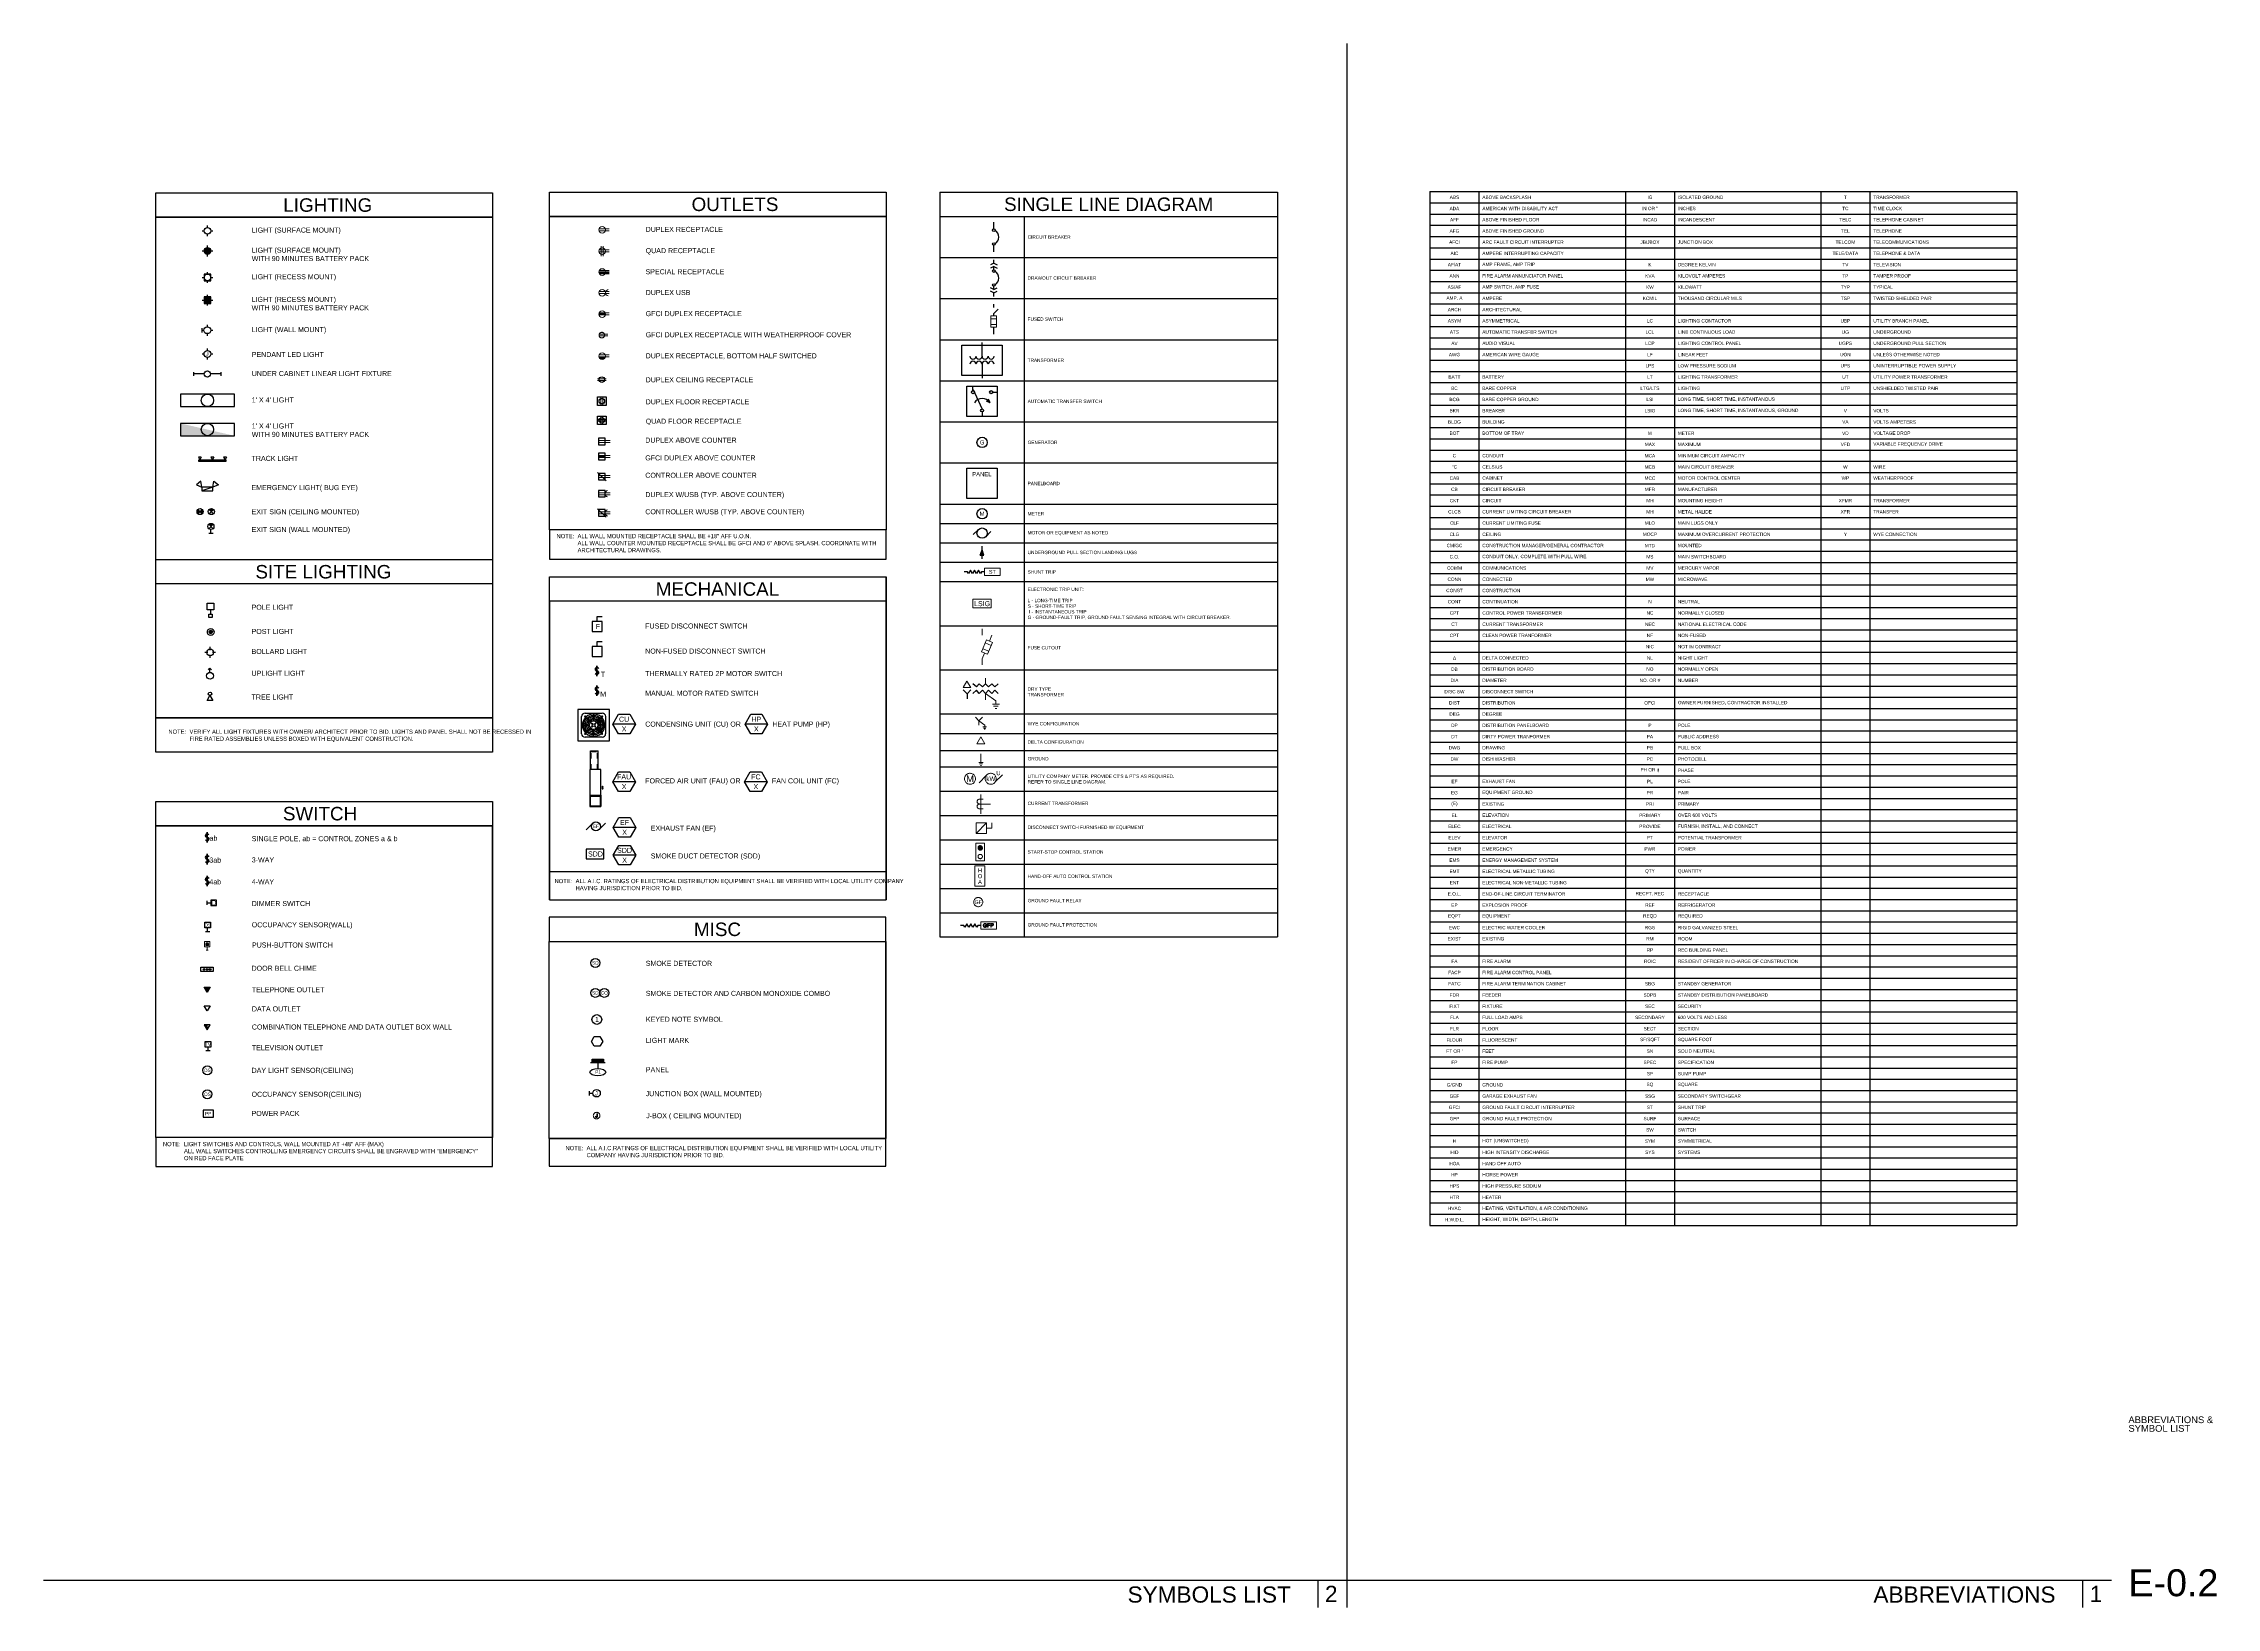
# Paper-space layout 'E-0.2' of a CAD drawing. Header units: inches. Extents: x 0.5 to 40.8, y 0.5 to 29.5.
import ezdxf
from ezdxf.enums import TextEntityAlignment as Align

# ---------------------------------------------------------------- set-up
doc = ezdxf.new("R2010")
doc.units = ezdxf.units.IN
doc.header["$LTSCALE"] = 24
doc.header["$MEASUREMENT"] = 0
doc.linetypes.add('HIDDEN2', pattern=[0.1875, 0.125, -0.0625])
for name, color, linetype in [('DET-6', 6, 'Continuous'), ('E-ANNO', 2, 'Continuous'), ('E-CON3', 4, 'Continuous'), ('E-LIGHTING', 6, 'Continuous'), ('E-LIGHTS-SYM', 6, 'Continuous'), ('E-POWER-SYM', 6, 'Continuous'), ('E-RECEP', 6, 'Continuous'), ('E-SYM', 6, 'Continuous'), ('E-SYM1', 6, 'Continuous'), ('E-SYM3', 6, 'Continuous'), ('E-TEXT', 2, 'Continuous'), ('E-TXT1', 2, 'Continuous'), ('E-TXT3', 2, 'Continuous'), ('E_RECP', 6, 'Continuous'), ('E_SYM', 6, 'Continuous'), ('E_TEXT', 2, 'Continuous'), ('GEC_BORDER', 2, 'Continuous'), ('GEC_DESCRIPTION_TITLE', 3, 'Continuous'), ('M_TEXT', 2, 'Continuous'), ('MECH_EQUIP', 5, 'Continuous')]:
    doc.layers.add(name, color=color, linetype=linetype)
doc.layers.add('E-SWITCH', color=6, linetype='Continuous', lineweight=50)
doc.styles.add('A2', font='arial.ttf', dxfattribs={"height": 0.0625})
doc.styles.add('ARC-TEXT', font='arial.ttf', dxfattribs={"width": 0.86, "height": 4.5})
doc.styles.add('ArialMT', font='arial.ttf')
doc.styles.add('GEC', font='arial.ttf')
doc.styles.add('rpm', font='architxt.shx', dxfattribs={"width": 0.85, "height": 0.09375})
doc.styles.add('shbd-text', font='arial.ttf')

# ---------------------------------------------------------------- blocks, each defined once
blk = doc.blocks.new('RECESSED LIGHT')
at = {"layer": 'E-LIGHTING'}
for points in [[(-4.8, 0), (-3, 0)], [(0, 3), (0, 4.8)], [(3, 0), (4.8, 0)], [(0, -4.8), (0, -3)]]:
    blk.add_lwpolyline(points, dxfattribs=at)
blk.add_lwpolyline([(-3, 3), (-3, -3), (3, -3), (3, 3)], close=True, dxfattribs=at)
blk.add_circle((0, 0), 3, dxfattribs=at)
blk = doc.blocks.new('CEILING LIGHT')
at = {"layer": 'E-LIGHTING'}
for points in [[(-4.8, 0), (-3, 0)], [(0, 3), (0, 4.8)], [(3, 0), (4.8, 0)], [(0, -4.8), (0, -3)]]:
    blk.add_lwpolyline(points, dxfattribs=at)
blk.add_circle((0, 0), 3, dxfattribs=at)
blk = doc.blocks.new('WALL LIGHT')
at = {"layer": 'E-LIGHTING'}
for points in [[(-4.8, 4.8), (-3, 4.8)], [(-2, 0), (2, 0)], [(0, 7.8), (0, 9.7)], [(0, 0), (0, 1.8)], [(3, 4.8), (4.8, 4.8)]]:
    blk.add_lwpolyline(points, dxfattribs=at)
blk.add_circle((0, 4.8), 3, dxfattribs=at)
blk = doc.blocks.new('UN-CAB-LIGHT')
at = {"color": 0}
for p, q in [((951.2, -1498.1), (951.2, -1501.5)), ((951.2, -1499.8), (960.6, -1499.8)), ((966.1, -1499.8), (975.5, -1499.8)), ((975.5, -1498.1), (975.5, -1501.5))]:
    blk.add_line(p, q, dxfattribs=at)
blk.add_circle((963.4, -1499.8), 2.75, dxfattribs=at)
blk = doc.blocks.new('UN-CAB-LIGHTv_ATT')
at = {"color": 0, "rotation": 269.9999999999999}
blk.add_blockref('UN-CAB-LIGHT', (1499.8, 963.4), dxfattribs=at)
at = {"layer": 'E-ANNO', "style": 'rpm', "width": 0.85}
blk.add_attdef('Top', text='', height=4.5, dxfattribs=at).set_placement((4, 12.1), align=Align.TOP_LEFT)
blk.add_attdef('Bottom', (4, -12.1), '', height=4.5, dxfattribs=at)
blk = doc.blocks.new('1FTx4FT LIGHT')
at = {"layer": 'E-SYM3'}
blk.add_lwpolyline([(-24, -5.5), (24, -5.5), (24, 5.5), (-24, 5.5)], close=True, dxfattribs=at)
blk.add_circle((0, 0), 5.5, dxfattribs=at)
blk = doc.blocks.new('S-FLOURESCENT-E')
at = {"layer": 'E-CON3', "transparency": 33554569}
h = blk.add_hatch(color=6, dxfattribs=at)
h.dxf.hatch_style = 1
h.paths.add_polyline_path([(-24, 5.5), (-24, -5.5), (24, -5.5)])
at = {"layer": 'E-SYM3'}
blk.add_lwpolyline([(-24, -5.5), (24, -5.5), (24, 5.5), (-24, 5.5)], close=True, dxfattribs=at)
blk.add_circle((0, 0), 5.5, dxfattribs=at)
blk = doc.blocks.new('DOORBELL_PUSHBUTTON_LIGHTED_LV')
at = {"layer": 'E-TXT1', "linetype": 'Continuous', "lineweight": 0}
for points in [[(5.3, 0), (4.2, 0.8), (4, 0.4)], [(4, 0.4), (4, 0), (5.3, 0)], [(4, 0), (5.3, 0), (4, -0.4)], [(5.3, 0), (4, -0.4), (4.2, -0.8)], [(4.5, 1.1), (5.3, 0), (4.2, 0.8)], [(4.2, -0.8), (4.5, -1.1), (5.3, 0)], [(4.9, 1.3), (4.5, 1.1), (5.3, 0)], [(4.5, -1.1), (5.3, 0), (4.9, -1.2)], [(5.3, 0), (5.3, 1.3), (4.9, 1.3)], [(5.3, 0), (4.9, -1.2), (5.3, -1.3)], [(6, 1.1), (5.7, 1.3), (5.3, 0)], [(5.7, 1.3), (5.3, 0), (5.3, 1.3)], [(5.3, 0), (6.4, 0.8), (6, 1.1)], [(6.5, 0.4), (5.3, 0), (6.4, 0.8)], [(6.6, 0), (6.5, 0.4), (5.3, 0)], [(5.3, -1.3), (5.7, -1.2), (5.3, 0)], [(5.7, -1.2), (5.3, 0), (6, -1.1)], [(5.3, 0), (6, -1.1), (6.4, -0.8)], [(6.4, -0.8), (6.5, -0.4), (5.3, 0)], [(6.5, -0.4), (5.3, 0), (6.6, 0)]]:
    blk.add_hatch(color=256, dxfattribs=at).paths.add_polyline_path(points, flags=0)
for p, q in [((0, -1), (0, 1)), ((2.8, 0), (0, 0))]:
    blk.add_line(p, q, dxfattribs=at)
for points in [[(2.8, -2.5), (7.8, -2.5), (7.8, 2.5), (2.8, 2.5)], [(4.9, 1.3), (4.2, 0.8), (4, 0.4), (5.3, 0)], [(5.3, 0), (4.2, 0.8), (4, 0.4)], [(4, 0.4), (4, 0), (5.3, 0)], [(4, 0.4), (4, -0.4), (4.2, -0.8), (5.3, 0)], [(4, 0), (5.3, 0), (4, -0.4)], [(5.3, 0), (4, -0.4), (4.2, -0.8)], [(4.5, 1.1), (5.3, 0), (4.2, 0.8)], [(4.2, -0.8), (4.5, -1.1), (5.3, 0)], [(4.2, -0.8), (4.5, -1.1), (5.3, -1.3), (5.3, 0)], [(4.9, 1.3), (4.5, 1.1), (5.3, 0)], [(4.5, -1.1), (5.3, 0), (4.9, -1.2)], [(5.3, 0), (5.3, 1.3), (4.9, 1.3)], [(6, 1.1), (5.7, 1.3), (4.9, 1.3), (5.3, 0)], [(5.3, 0), (4.9, -1.2), (5.3, -1.3)], [(6, 1.1), (5.7, 1.3), (5.3, 0)], [(5.7, 1.3), (5.3, 0), (5.3, 1.3)], [(5.3, 0), (6.4, 0.8), (6, 1.1)], [(6.6, 0), (6.4, 0.8), (6, 1.1), (5.3, 0)], [(6.5, 0.4), (5.3, 0), (6.4, 0.8)], [(6.6, 0), (6.5, 0.4), (5.3, 0)], [(5.3, -1.3), (5.7, -1.2), (5.3, 0)], [(5.7, -1.2), (5.3, 0), (6, -1.1)], [(5.3, 0), (6, -1.1), (6.4, -0.8)], [(5.3, -1.3), (6, -1.1), (6.4, -0.8), (5.3, 0)], [(6.4, -0.8), (6.5, -0.4), (5.3, 0)], [(6.5, -0.4), (5.3, 0), (6.6, 0)], [(6.4, -0.8), (6.6, 0), (5.3, 0)]]:
    blk.add_lwpolyline(points, close=True, dxfattribs=at)
blk = doc.blocks.new('S-1_Gang(S)')
at = {"layer": 'E-SWITCH', "linetype": 'ByBlock'}
blk.add_line((0, 0), (0, 9.3), dxfattribs=at)
for centre, start, end in [((-0.1, 3.1), 207.1442, 84.7317), ((0.1, 6.2), 27.1442, 264.7317)]:
    blk.add_arc(centre, 1.57, start, end, dxfattribs=at)
at = {"layer": 'E-TEXT', "style": 'ArialMT'}
blk.add_attdef('SWITCH_LEG(A)', text='', height=4.5, dxfattribs=at).set_placement((5.1, 4.7), align=Align.MIDDLE_CENTER)
blk.add_attdef('NUM', text='', height=3, dxfattribs=at).set_placement((2.5, 8.2), align=Align.MIDDLE_LEFT)
blk = doc.blocks.new('S-1_Gang(D)')
at = {"layer": 'E-SYM'}
for p, q in [((1.9, 0), (-1.9, 0)), ((0, 0), (0, 3.2))]:
    blk.add_line(p, q, dxfattribs=at)
blk.add_lwpolyline([(2.5, 8.2), (-2.5, 8.2), (-2.5, 3.2), (2.5, 3.2)], close=True, dxfattribs=at)
at = {"layer": 'E-TEXT', "style": 'ARC-TEXT', "width": 1.00018}
for tag, p in [('SWITCH_LEG(A)', (5.9, 4.7)), ('DIMMER', (0, 5.7))]:
    blk.add_attdef(tag, text='', height=4.5, dxfattribs=at).set_placement(p, align=Align.MIDDLE_CENTER)
blk.add_attdef('NUM', text='', height=4.5, dxfattribs=at).set_placement((3.6, 8.3), align=Align.MIDDLE_LEFT)
blk = doc.blocks.new('PENDANT LIGHT')
at = {"layer": 'E-LIGHTING'}
for points in [[(-4.8, 0), (-3, 0)], [(0, 3), (0, 4.8)], [(3, 0), (4.8, 0)], [(0, -4.8), (0, -3)]]:
    blk.add_lwpolyline(points, dxfattribs=at)
blk.add_circle((0, 0), 3, dxfattribs=at)
at = {"layer": 'E_TEXT', "style": 'ArialMT'}
blk.add_attdef('LIGHT_SYMBOL', text='', height=3, dxfattribs=at).set_placement((0, 0), align=Align.MIDDLE_CENTER)
blk = doc.blocks.new('EM LIGHT')
for p, q in [((-5.7, 8.5), (-9.8, 5.2)), ((-9.8, 5.2), (-5, 3.3)), ((-5, 3.3), (-5.7, 8.5)), ((5, 3.3), (-5, 0)), ((5, 3.3), (5.7, 8.5)), ((9.8, 5.2), (5, 3.3)), ((5.7, 8.5), (9.8, 5.2))]:
    blk.add_line(p, q)
blk.add_lwpolyline([(5, 3.3), (-5, 3.3), (-5, 0), (5, 0)], close=True)
at = {"layer": 'E-SYM3'}
blk.add_solid([(-5, 0), (5, 3.3), (5, 0), (-5, 0)], dxfattribs=at)
blk = doc.blocks.new('TRACK LIGHT')
at = {"layer": 'E-LIGHTS-SYM'}
for p, q in [((-9.9, 3.8), (-12.5, 3.8)), ((-12.5, 3.8), (-11.2, 1.5)), ((-9.9, 3.8), (-11.2, 1.5)), ((1.3, 3.8), (-1.3, 3.8)), ((-1.3, 3.8), (0, 1.5)), ((1.3, 3.8), (0, 1.5)), ((12.6, 3.8), (10, 3.8)), ((10, 3.8), (11.3, 1.5)), ((12.6, 3.8), (11.3, 1.5))]:
    blk.add_line(p, q, dxfattribs=at)
blk.add_lwpolyline([(-12, 1.5), (12, 1.5), (12, 0), (-12, 0)], close=True, dxfattribs=at)
blk = doc.blocks.new('DAY LIGHT SENSOR')
at = {"color": 0}
blk.add_circle((0, 0), 4, dxfattribs=at)
at = {"layer": 'E-TEXT', "style": 'ArialMT'}
blk.add_attdef('LIGHT-SYMBOL', text='', height=3, dxfattribs=at).set_placement((0, 0), align=Align.MIDDLE_CENTER)
blk = doc.blocks.new('OCCUPANCY SENSOR')
at = {"color": 0}
blk.add_circle((0, 0), 4, dxfattribs=at)
at = {"layer": 'E-TEXT', "style": 'ArialMT'}
blk.add_attdef('LIGHT-SYMBOL', text='', height=3, dxfattribs=at).set_placement((0, 0), align=Align.MIDDLE_CENTER)
blk = doc.blocks.new('DOOR BELL CHIME')
at = {"layer": 'E-SYM3'}
h = blk.add_hatch(color=256, dxfattribs=at)
h.dxf.hatch_style = 1
h.paths.add_polyline_path([(-2.8, 2.6, 1), (-2.8, 1.2, 1)])
h.paths.add_polyline_path([(0, 2.6, 1), (0, 1.2, 1)])
h.paths.add_polyline_path([(2.8, 2.6, 1), (2.8, 1.2, 1)])
blk.add_lwpolyline([(-5.5, 0), (-5.5, 3.8), (5.5, 3.8), (5.5, 0), (-5.5, 0)], dxfattribs=at)
for centre in [(-2.8, 1.9), (0, 1.9), (2.8, 1.9)]:
    blk.add_circle(centre, 0.725, dxfattribs=at)
blk = doc.blocks.new('TELEPHONE OUTLET')
at = {"layer": 'DET-6'}
h = blk.add_hatch(color=256, dxfattribs=at)
h.dxf.hatch_style = 1
h.paths.add_polyline_path([(2.6, 4.5), (-2.6, 4.5), (0, 0)])
blk.add_lwpolyline([(0, 0), (-2.6, 4.5), (2.6, 4.5), (0, 0)], dxfattribs=at)
blk = doc.blocks.new('DATA OUTLET')
at = {"layer": 'DET-6'}
blk.add_lwpolyline([(0, 0), (-2.6, 4.5), (2.6, 4.5), (0, 0)], dxfattribs=at)
blk = doc.blocks.new('COMBINATION TELEPHONE AND DATA OUTLET BOX WALL')
at = {"layer": 'E-RECEP'}
h = blk.add_hatch(color=256, dxfattribs=at)
h.dxf.hatch_style = 1
h.paths.add_polyline_path([(0, 0), (-2.6, 4.5), (0, 4.5)])
blk.add_lwpolyline([(-2.6, 4.5), (0, 0), (2.6, 4.5)], close=True, dxfattribs=at)
blk.add_lwpolyline([(0, 0), (0, 4.5)], dxfattribs=at)
blk = doc.blocks.new('S-TELEVISION OUTLET 2')
at = {"layer": 'E-SYM3'}
for p, q in [((-1.9, 0), (1.9, 0)), ((0, 0), (0, 3.2))]:
    blk.add_line(p, q, dxfattribs=at)
blk.add_lwpolyline([(-2.5, 8.2), (2.5, 8.2), (2.5, 3.2), (-2.5, 3.2)], close=True, dxfattribs=at)
at = {"layer": 'E-TXT1', "style": 'ArialMT', "width": 0.9}
blk.add_attdef('TV', text='', height=3, dxfattribs=at).set_placement((0, 5.7), align=Align.MIDDLE_CENTER)
blk = doc.blocks.new('POWER PACK')
blk.add_lwpolyline([(-4.6, -3.2), (4.6, -3.2), (4.6, 3.2), (-4.6, 3.2)], close=True)
at = {"layer": 'E-TEXT', "style": 'ArialMT'}
blk.add_attdef('POWER_PACK', text='', height=3, dxfattribs=at).set_placement((0, 0), align=Align.MIDDLE_CENTER)
blk = doc.blocks.new('OCCUPANCY SENSOR(WALL)')
at = {"layer": 'E-SYM3'}
for p, q in [((-1.9, 0), (1.9, 0)), ((0, 0), (0, 3.2))]:
    blk.add_line(p, q, dxfattribs=at)
blk.add_lwpolyline([(-2.5, 8.2), (2.5, 8.2), (2.5, 3.2), (-2.5, 3.2)], close=True, dxfattribs=at)
at = {"layer": 'E-TXT1', "style": 'ArialMT', "width": 0.9}
blk.add_attdef('OCCUPANCY_SENSOR', text='', height=3, dxfattribs=at).set_placement((0, 5.7), align=Align.MIDDLE_CENTER)
blk = doc.blocks.new('S-SMOKE-DETECTOR')
at = {"color": 0}
blk.add_circle((0, 0), 4, dxfattribs=at)
at = {"layer": 'E-TEXT', "style": 'ArialMT'}
blk.add_attdef('LIGHT-SYMBOL', text='', height=3, dxfattribs=at).set_placement((0, 0), align=Align.MIDDLE_CENTER)
blk = doc.blocks.new('A$C7257021D')
h = blk.add_hatch(color=256)
edge = h.paths.add_edge_path()
edge.add_arc((0, 0), 5.47, 45.0177, 134.9823)
edge.add_line((-3.9, 3.9), (0, 0))
edge.add_line((0, 0), (3.9, 3.9))
edge = h.paths.add_edge_path(flags=16)
edge.add_arc((0, 0), 5.47, 45.0177, 134.9823)
at = {"linetype": 'Continuous'}
for p, q in [((3.9, -3.9), (-3.9, 3.9)), ((3.9, 3.9), (-3.9, -3.9))]:
    blk.add_line(p, q, dxfattribs=at)
blk.add_circle((0, 0), 5.47, dxfattribs=at)
blk = doc.blocks.new('A$C778D3707')
for points in [[(-3.9, -3.9), (0, 0), (-3.9, 3.9, 0.414213)], [(3.9, -3.9), (0, 0), (3.9, 3.9, -0.414213)]]:
    blk.add_hatch(color=256).paths.add_polyline_path(points)
for p, q in [((-3.9, 3.9), (3.9, -3.9)), ((-3.9, -3.9), (3.9, 3.9))]:
    blk.add_line(p, q)
blk.add_circle((0, 0), 5.47)
blk = doc.blocks.new('A$C26441056')
blk.add_hatch(color=256).paths.add_polyline_path([(10, 0), (10, 6), (-10, 6), (-10, 0)])
blk.add_line((-13.1, 0), (13.1, 0))
blk.add_lwpolyline([(10, 0), (-10, 0), (-10, 6), (10, 6)], close=True)
blk = doc.blocks.new('PANEL')
at = {"layer": 'E-SYM3'}
blk.add_line((957.1, -1474.7), (957.1, -1480), dxfattribs=at)
blk.add_ellipse((957.1, -1483.2), major_axis=(-7.23, 0), ratio=0.442109, dxfattribs=at)
at = {"layer": 'E-SYM3', "xscale": 0.5, "yscale": 0.5, "zscale": 0.5}
blk.add_blockref('A$C26441056', (957.1, -1474.7), dxfattribs=at)
at = {"layer": 'E-TXT3', "style": 'ArialMT'}
blk.add_attdef('P1', text='', height=4.5, dxfattribs=at).set_placement((957.4, -1485.3), align=Align.CENTER)
blk = doc.blocks.new('JUNCTION_BOX')
at = {"layer": 'E-TXT1', "linetype": 'Continuous', "lineweight": 0}
for points in [[(0.8, 1.7), (0.3, 1.7), (0.3, -1), (0.1, -1.2), (-0.2, -1.3), (-0.8, -1.4), (-0.6, -1.6), (-0.2, -1.7), (0.4, -1.6), (0.4, -1.6), (0.7, -1.2), (0.7, -1.1), (0.8, -0.6)], [(-0.7, -0.6), (-1, -0.7), (-1, -1.1), (-0.8, -1.4), (-0.2, -1.3), (-0.5, -1.2), (-0.6, -1.1)]]:
    blk.add_hatch(color=256, dxfattribs=at).paths.add_polyline_path(points, flags=0)
for points in [[(-2.9, 0.6), (-3, 0), (-2.9, -0.6)], [(2.8, 1.1), (2.6, 1.5), (2.3, 1.8), (2.1, 2.1), (1.8, 2.4), (1.5, 2.6), (1.1, 2.7), (0.8, 2.8), (0.4, 2.9), (0.1, 3), (-0.3, 2.9), (-0.6, 2.9), (-1, 2.8), (-1.3, 2.7), (-1.6, 2.5), (-1.9, 2.3), (-2.2, 2), (-2.4, 1.7), (-2.6, 1.4), (-2.8, 1), (-2.9, 0.6)], [(3, 0), (2.9, 0.6), (2.8, 1.1)], [(-2.9, -0.6), (-2.8, -1), (-2.6, -1.4), (-2.4, -1.7), (-2.2, -2), (-1.9, -2.3), (-1.6, -2.5), (-1.3, -2.7), (-1, -2.8), (-0.6, -2.9), (-0.3, -2.9), (0.1, -3), (0.4, -2.9), (0.8, -2.9), (1.1, -2.7), (1.5, -2.6), (1.8, -2.4), (2.1, -2.1), (2.3, -1.8), (2.6, -1.5), (2.8, -1.1)], [(2.8, -1.1), (2.9, -0.6), (3, 0)]]:
    blk.add_lwpolyline(points, dxfattribs=at)
for points in [[(0.8, 1.7), (0.3, 1.7), (0.3, -1), (0.1, -1.2), (-0.2, -1.3), (-0.8, -1.4), (-0.6, -1.6), (-0.2, -1.7), (0.4, -1.6), (0.4, -1.6), (0.7, -1.2), (0.7, -1.1), (0.8, -0.6)], [(0.8, 1.7), (0.3, 1.7), (0.3, -1), (0.1, -1.2), (-0.2, -1.3), (-0.8, -1.4), (-0.6, -1.6), (-0.2, -1.7), (0.4, -1.6), (0.4, -1.6), (0.7, -1.2), (0.7, -1.1), (0.8, -0.6)], [(-0.7, -0.6), (-1, -0.7), (-1, -1.1), (-0.8, -1.4), (-0.2, -1.3), (-0.5, -1.2), (-0.6, -1.1)], [(-0.7, -0.6), (-1, -0.7), (-1, -1.1), (-0.8, -1.4), (-0.2, -1.3), (-0.5, -1.2), (-0.6, -1.1)]]:
    blk.add_lwpolyline(points, close=True, dxfattribs=at)
blk = doc.blocks.new('JUNCTION BOX (WALL MOUNTED)')
for p, q in [((0, 1.9), (0, -1.9)), ((0, 0), (3.2, 0))]:
    blk.add_line(p, q)
blk.add_circle((6.5, 0), 3.3)
at = {"style": 'ArialMT'}
blk.add_text('J', height=3.76, dxfattribs=at).set_placement((6.3, 0), align=Align.MIDDLE)
blk = doc.blocks.new('*T223')
at = {"layer": 'GEC_BORDER', "color": 0, "linetype": 'ByBlock', "lineweight": -2, "transparency": 16777216}
for p, q in [((0, 0), (10.881, 0)), ((0, 0), (0, -19.167)), ((0.908, 0), (0.908, -19.167)), ((3.624, 0), (3.624, -19.167)), ((4.534, 0), (4.534, -19.167)), ((7.249, 0), (7.249, -19.167)), ((8.16, 0), (8.16, -19.167)), ((10.881, 0), (10.881, -19.167)), ((0, -0.208), (10.881, -0.208)), ((0, -0.417), (10.881, -0.417)), ((0, -0.625), (10.881, -0.625)), ((0, -0.833), (10.881, -0.833)), ((0, -1.042), (10.881, -1.042)), ((0, -1.25), (10.881, -1.25)), ((0, -1.458), (10.881, -1.458)), ((0, -1.667), (10.881, -1.667)), ((0, -1.875), (10.881, -1.875)), ((0, -2.083), (10.881, -2.083)), ((0, -2.292), (10.881, -2.292)), ((0, -2.5), (10.881, -2.5)), ((0, -2.708), (10.881, -2.708)), ((0, -2.917), (10.881, -2.917)), ((0, -3.125), (10.881, -3.125)), ((0, -3.333), (10.881, -3.333)), ((0, -3.542), (10.881, -3.542)), ((0, -3.75), (10.881, -3.75)), ((0, -3.958), (10.881, -3.958)), ((0, -4.167), (10.881, -4.167)), ((0, -4.375), (10.881, -4.375)), ((0, -4.583), (10.881, -4.583)), ((0, -4.792), (10.881, -4.792)), ((0, -5), (10.881, -5)), ((0, -5.208), (10.881, -5.208)), ((0, -5.417), (10.881, -5.417)), ((0, -5.625), (10.881, -5.625)), ((0, -5.833), (10.881, -5.833)), ((0, -6.042), (10.881, -6.042)), ((0, -6.25), (10.881, -6.25)), ((0, -6.458), (10.881, -6.458)), ((0, -6.667), (10.881, -6.667)), ((0, -6.875), (10.881, -6.875)), ((0, -7.083), (10.881, -7.083)), ((0, -7.292), (10.881, -7.292)), ((0, -7.5), (10.881, -7.5)), ((0, -7.708), (10.881, -7.708)), ((0, -7.917), (10.881, -7.917)), ((0, -8.125), (10.881, -8.125)), ((0, -8.333), (10.881, -8.333)), ((0, -8.542), (10.881, -8.542)), ((0, -8.75), (10.881, -8.75)), ((0, -8.958), (10.881, -8.958)), ((0, -9.167), (10.881, -9.167)), ((0, -9.375), (10.881, -9.375)), ((0, -9.583), (10.881, -9.583)), ((0, -9.792), (10.881, -9.792)), ((0, -10), (10.881, -10)), ((0, -10.208), (10.881, -10.208)), ((0, -10.417), (10.881, -10.417)), ((0, -10.625), (10.881, -10.625)), ((0, -10.833), (10.881, -10.833)), ((0, -11.042), (10.881, -11.042)), ((0, -11.25), (10.881, -11.25)), ((0, -11.458), (10.881, -11.458)), ((0, -11.667), (10.881, -11.667)), ((0, -11.875), (10.881, -11.875)), ((0, -12.083), (10.881, -12.083)), ((0, -12.292), (10.881, -12.292)), ((0, -12.5), (10.881, -12.5)), ((0, -12.708), (10.881, -12.708)), ((0, -12.917), (10.881, -12.917)), ((0, -13.125), (10.881, -13.125)), ((0, -13.333), (10.881, -13.333)), ((0, -13.542), (10.881, -13.542)), ((0, -13.75), (10.881, -13.75)), ((0, -13.958), (10.881, -13.958)), ((0, -14.167), (10.881, -14.167)), ((0, -14.375), (10.881, -14.375)), ((0, -14.583), (10.881, -14.583)), ((0, -14.792), (10.881, -14.792)), ((0, -15), (10.881, -15)), ((0, -15.208), (10.881, -15.208)), ((0, -15.417), (10.881, -15.417)), ((0, -15.625), (10.881, -15.625)), ((0, -15.833), (10.881, -15.833)), ((0, -16.042), (10.881, -16.042)), ((0, -16.25), (10.881, -16.25)), ((0, -16.458), (10.881, -16.458)), ((0, -16.667), (10.881, -16.667)), ((0, -16.875), (10.881, -16.875)), ((0, -17.083), (10.881, -17.083)), ((0, -17.292), (10.881, -17.292)), ((0, -17.5), (10.881, -17.5)), ((0, -17.708), (10.881, -17.708)), ((0, -17.917), (10.881, -17.917)), ((0, -18.125), (10.881, -18.125)), ((0, -18.333), (10.881, -18.333)), ((0, -18.542), (10.881, -18.542)), ((0, -18.75), (10.881, -18.75)), ((0, -18.958), (10.881, -18.958)), ((0, -19.167), (10.881, -19.167))]:
    blk.add_line(p, q, dxfattribs=at)
at = {"layer": 'GEC_BORDER', "color": 2, "transparency": 16777216, "char_height": 0.0625, "style": 'A2'}
for s, insert, width, attachment_point in [('ADA', (0.454, -0.313), 0.78349, 5), ('ABS', (0.454, -0.104), 0.78349, 5), ('ABOVE BACKSPLASH', (0.971, -0.104), 2.5905, 4), ('AMERICAN WITH DISABILITY ACT', (0.971, -0.313), 2.5905, 4), ('IN OR "', (4.079, -0.313), 0.78516, 5), ('IG', (4.079, -0.104), 0.78516, 5), ('ISOLATED GROUND', (4.597, -0.104), 2.58984, 4), ('INCHES', (4.597, -0.313), 2.58984, 4), ('TC', (7.704, -0.313), 0.78594, 5), ('T', (7.704, -0.104), 0.78594, 5), ('{\\C256;TRANSFORMER}', (8.222, -0.104), 2.59627, 4), ('TIME CLOCK', (8.222, -0.313), 2.59627, 4), ('AFG', (0.454, -0.729), 0.78349, 5), ('AFF', (0.454, -0.521), 0.78349, 5), ('ABOVE FINISHED FLOOR', (0.971, -0.521), 2.5905, 4), ('ABOVE FINISHED GROUND', (0.971, -0.729), 2.5905, 4), ('INCAD', (4.079, -0.521), 0.78516, 5), ('INCANDESCENT ', (4.597, -0.521), 2.58984, 4), ('TELC', (7.704, -0.521), 0.78594, 5), ('TEL', (7.704, -0.729), 0.78594, 5), ('{\\C256;TELEPHONE CABINET}', (8.222, -0.521), 2.59627, 4), ('TELEPHONE', (8.222, -0.729), 2.59627, 4), ('AFCI', (0.454, -0.937), 0.78349, 5), ('AIC', (0.454, -1.146), 0.78349, 5), ('ARC FAULT CIRCUIT INTERRUPTER', (0.971, -0.937), 2.5905, 4), ('AMPERE INTERRUPTING CAPACITY', (0.971, -1.146), 2.5905, 4), ('JB/JBOX', (4.079, -0.937), 0.78516, 5), ('JUNCTION BOX', (4.597, -0.937), 2.58984, 4), ('TELE/DATA', (7.704, -1.146), 0.78594, 5), ('TELCOM', (7.704, -0.937), 0.78594, 5), ('TELECOMMUNICATIONS', (8.222, -0.937), 2.59627, 4), ('TELEPHONE & DATA', (8.222, -1.146), 2.59627, 4), ('AF/AT', (0.454, -1.354), 0.78349, 5), ('ANN', (0.454, -1.562), 0.78349, 5), ('AMP FRAME, AMP TRIP', (0.971, -1.354), 2.5905, 4), ('{\\C256;FIRE ALARM ANNUNCIATOR PANEL}', (0.971, -1.562), 2.5905, 4), ('KVA', (4.079, -1.562), 0.78516, 5), ('K', (4.079, -1.354), 0.78516, 5), ('DEGREE KELVIN', (4.597, -1.354), 2.58984, 4), ('KILOVOLT AMPERES', (4.597, -1.562), 2.58984, 4), ('TV', (7.704, -1.354), 0.78594, 5), ('TP', (7.704, -1.562), 0.78594, 5), ('TELEVISION', (8.222, -1.354), 2.59627, 4), ('TAMPER PROOF', (8.222, -1.562), 2.59627, 4), ('AMP, A', (0.454, -1.979), 0.78349, 5), ('AS/AF', (0.454, -1.771), 0.78349, 5), ('AMP SWITCH, AMP FUSE', (0.971, -1.771), 2.5905, 4), ('AMPERE', (0.971, -1.979), 2.5905, 4), ('KCMIL', (4.079, -1.979), 0.78516, 5), ('KW', (4.079, -1.771), 0.78516, 5), ('THOUSAND CIRCULAR MILS ', (4.597, -1.979), 2.58984, 4), ('KILOWATT', (4.597, -1.771), 2.58984, 4), ('TYP', (7.704, -1.771), 0.78594, 5), ('TSP', (7.704, -1.979), 0.78594, 5), ('TYPICAL', (8.222, -1.771), 2.59627, 4), ('TWISTED SHIELDED PAIR', (8.222, -1.979), 2.59627, 4), ('ARCH', (0.454, -2.187), 0.78349, 5), ('ASYM', (0.454, -2.396), 0.78349, 5), ('ARCHITECTURAL', (0.971, -2.187), 2.5905, 4), ('ASYMMETRICAL', (0.971, -2.396), 2.5905, 4), ('LC', (4.079, -2.396), 0.78516, 5), ('LIGHTING CONTACTOR', (4.597, -2.396), 2.58984, 4), ('UBP', (7.704, -2.396), 0.78594, 5), ('{\\C256;UTILITY BRANCH PANEL}', (8.222, -2.396), 2.59627, 4), ('ATS', (0.454, -2.604), 0.78349, 5), ('AV', (0.454, -2.812), 0.78349, 5), ('AUTOMATIC TRANSFER SWITCH', (0.971, -2.604), 2.5905, 4), ('AUDIO VISUAL', (0.971, -2.812), 2.5905, 4), ('LCP', (4.079, -2.812), 0.78516, 5), ('LCL', (4.079, -2.604), 0.78516, 5), ('LINE CONTINUOUS LOAD', (4.597, -2.604), 2.58984, 4), ('{\\C256;LIGHTING CONTROL PANEL}', (4.597, -2.812), 2.58984, 4), ('UGPS', (7.704, -2.812), 0.78594, 5), ('UG', (7.704, -2.604), 0.78594, 5), ('UNDERGROUND', (8.222, -2.604), 2.59627, 4), ('{\\C256;UNDERGROUND PULL SECTION}', (8.222, -2.812), 2.59627, 4), ('AWG', (0.454, -3.021), 0.78349, 5), ('AMERICAN WIRE GAUGE', (0.971, -3.021), 2.5905, 4), ('LPS', (4.079, -3.229), 0.78516, 5), ('LF', (4.079, -3.021), 0.78516, 5), ('LINEAR FEET', (4.597, -3.021), 2.58984, 4), ('LOW PRESSURE SODIUM', (4.597, -3.229), 2.58984, 4), ('UON', (7.704, -3.021), 0.78594, 5), ('UPS', (7.704, -3.229), 0.78594, 5), ('UNLESS OTHERWISE NOTED', (8.222, -3.021), 2.59627, 4), ('UNINTERRUPTIBLE POWER SUPPLY', (8.222, -3.229), 2.59627, 4), ('BATT', (0.454, -3.437), 0.78349, 5), ('BC', (0.454, -3.646), 0.78349, 5), ('BATTERY', (0.971, -3.437), 2.5905, 4), ('BARE COPPER', (0.971, -3.646), 2.5905, 4), ('LTG/LTS', (4.079, -3.646), 0.78516, 5), ('LT', (4.079, -3.437), 0.78516, 5), ('{\\C256;LIGHTING TRANSFORMER}', (4.597, -3.437), 2.58984, 4), ('LIGHTING', (4.597, -3.646), 2.58984, 4), ('UTP', (7.704, -3.646), 0.78594, 5), ('UT', (7.704, -3.437), 0.78594, 5), ('{\\C256;UTILITY POWER TRANSFORMER}', (8.222, -3.437), 2.59627, 4), ('UNSHIELDED TWISTED PAIR', (8.222, -3.646), 2.59627, 4), ('BCG', (0.454, -3.854), 0.78349, 5), ('BARE COPPER GROUND', (0.971, -3.854), 2.5905, 4), ('LSIG', (4.079, -4.062), 0.78516, 5), ('LSI', (4.079, -3.854), 0.78516, 5), ('LONG TIME, SHORT TIME, INSTANTANOUS', (4.597, -3.854), 2.58984, 4), ('LONG TIME, SHORT TIME, INSTANTANOUS, GROUND', (4.597, -4.062), 2.58984, 4), ('VOLTS', (8.222, -4.062), 2.59627, 4), ('BLDG', (0.454, -4.271), 0.78349, 5), ('BKR', (0.454, -4.062), 0.78349, 5), ('BREAKER', (0.971, -4.062), 2.5905, 4), ('BUILDING', (0.971, -4.271), 2.5905, 4), ('VA', (7.704, -4.271), 0.78594, 5), ('V', (7.704, -4.062), 0.78594, 5), ('VOLTS AMPETERS', (8.222, -4.271), 2.59627, 4), ('BOT', (0.454, -4.479), 0.78349, 5), ('BOTTOM OF TRAY', (0.971, -4.479), 2.5905, 4), ('MAX', (4.079, -4.687), 0.78516, 5), ('M', (4.079, -4.479), 0.78516, 5), ('METER', (4.597, -4.479), 2.58984, 4), ('MAXIMUM', (4.597, -4.687), 2.58984, 4), ('VFD', (7.704, -4.687), 0.78594, 5), ('VD', (7.704, -4.479), 0.78594, 5), ('VOLTAGE DROP', (8.222, -4.479), 2.59627, 4), ('{\\C256;VARIABLE FREQUENCY DRIVE}', (8.222, -4.687), 2.59627, 4), ('°C', (0.454, -5.104), 0.78349, 5), ('C', (0.454, -4.896), 0.78349, 5), ('CONDUIT', (0.971, -4.896), 2.5905, 4), ('CELSIUS', (0.971, -5.104), 2.5905, 4), ('MCA', (4.079, -4.896), 0.78516, 5), ('MCB', (4.079, -5.104), 0.78516, 5), ('MINIMUM CIRCUIT AMPACITY', (4.597, -4.896), 2.58984, 4), ('MAIN CIRCUIT BREAKER', (4.597, -5.104), 2.58984, 4), ('W', (7.704, -5.104), 0.78594, 5), ('WIRE', (8.222, -5.104), 2.59627, 4), ('CAB', (0.454, -5.312), 0.78349, 5), ('CB', (0.454, -5.521), 0.78349, 5), ('CABINET', (0.971, -5.312), 2.5905, 4), ('CIRCUIT BREAKER', (0.971, -5.521), 2.5905, 4), ('MCC', (4.079, -5.312), 0.78516, 5), ('MFR', (4.079, -5.521), 0.78516, 5), ('{\\C256;MOTOR CONTROL CENTER}', (4.597, -5.312), 2.58984, 4), ('MANUFACTURER', (4.597, -5.521), 2.58984, 4), ('WP', (7.704, -5.312), 0.78594, 5), ('WEATHERPROOF', (8.222, -5.312), 2.59627, 4), ('CLCB', (0.454, -5.937), 0.78349, 5), ('CKT', (0.454, -5.729), 0.78349, 5), ('CIRCUIT', (0.971, -5.729), 2.5905, 4), ('CURRENT LIMITING CIRCUIT BREAKER', (0.971, -5.937), 2.5905, 4), ('MH', (4.079, -5.729), 0.78516, 5), ('MH', (4.079, -5.937), 0.78516, 5), ('MOUNTING HEIGHT', (4.597, -5.729), 2.58984, 4), ('METAL HALIDE', (4.597, -5.937), 2.58984, 4), ('XFMR', (7.704, -5.729), 0.78594, 5), ('XFR', (7.704, -5.937), 0.78594, 5), ('TRANSFORMER', (8.222, -5.729), 2.59627, 4), ('TRANSFER', (8.222, -5.937), 2.59627, 4), ('CLG', (0.454, -6.354), 0.78349, 5), ('CLF', (0.454, -6.146), 0.78349, 5), ('CURRENT LIMITING FUSE', (0.971, -6.146), 2.5905, 4), ('CEILING ', (0.971, -6.354), 2.5905, 4), ('MOCP', (4.079, -6.354), 0.78516, 5), ('MLO', (4.079, -6.146), 0.78516, 5), ('MAIN LUGS ONLY', (4.597, -6.146), 2.58984, 4), ('MAXIMUM OVERCURRENT PROTECTION', (4.597, -6.354), 2.58984, 4), ('Y', (7.704, -6.354), 0.78594, 5), ('WYE CONNECTION', (8.222, -6.354), 2.59627, 4), ('CM/GC', (0.454, -6.562), 0.78349, 5), ('C.O.', (0.454, -6.771), 0.78349, 5), ('CONSTRUCTION MANAGER/GENERAL CONTRACTOR', (0.971, -6.562), 2.5905, 4), ('CONDUIT ONLY, COMPLETE WITH PULL WIRE', (0.971, -6.771), 2.5905, 4), ('MTD', (4.079, -6.562), 0.78516, 5), ('MS', (4.079, -6.771), 0.78516, 5), ('MOUNTED', (4.597, -6.562), 2.58984, 4), ('{\\C256;MAIN SWITCHBOARD}', (4.597, -6.771), 2.58984, 4), ('COMM', (0.454, -6.979), 0.78349, 5), ('CONN', (0.454, -7.187), 0.78349, 5), ('COMMUNICATIONS', (0.971, -6.979), 2.5905, 4), ('CONNECTED', (0.971, -7.187), 2.5905, 4), ('MW', (4.079, -7.187), 0.78516, 5), ('MV', (4.079, -6.979), 0.78516, 5), ('MERCURY VAPOR', (4.597, -6.979), 2.58984, 4), ('MICROWAVE', (4.597, -7.187), 2.58984, 4), ('CONST', (0.454, -7.396), 0.78349, 5), ('CONT', (0.454, -7.604), 0.78349, 5), ('CONSTRUCTION ', (0.971, -7.396), 2.5905, 4), ('CONTINUATION', (0.971, -7.604), 2.5905, 4), ('N', (4.079, -7.604), 0.78516, 5), ('NEUTRAL', (4.597, -7.604), 2.58984, 4), ('CPT', (0.454, -7.812), 0.78349, 5), ('CT', (0.454, -8.021), 0.78349, 5), ('CONTROL POWER TRANSFORMER', (0.971, -7.812), 2.5905, 4), ('CURRENT TRANSFORMER', (0.971, -8.021), 2.5905, 4), ('NEC', (4.079, -8.021), 0.78516, 5), ('NC', (4.079, -7.812), 0.78516, 5), ('NORMALLY CLOSED', (4.597, -7.812), 2.58984, 4), ('NATIONAL ELECTRICAL CODE', (4.597, -8.021), 2.58984, 4), ('CPT', (0.454, -8.229), 0.78349, 5), ('{\\C256;CLEAN POWER TRANFORMER}', (0.971, -8.229), 2.5905, 4), ('NIC', (4.079, -8.437), 0.78516, 5), ('NF', (4.079, -8.229), 0.78516, 5), ('NON-FUSED', (4.597, -8.229), 2.58984, 4), ('NOT IN CONTRACT', (4.597, -8.437), 2.58984, 4), ('DB', (0.454, -8.854), 0.78349, 5), ('Δ', (0.454, -8.646), 0.78349, 5), ('DELTA CONNECTED', (0.971, -8.646), 2.5905, 4), ('{\\C256;DISTRIBUTION BOARD}', (0.971, -8.854), 2.5905, 4), ('NO', (4.079, -8.854), 0.78516, 5), ('NL', (4.079, -8.646), 0.78516, 5), ('NIGHT LIGHT', (4.597, -8.646), 2.58984, 4), ('NORMALLY OPEN', (4.597, -8.854), 2.58984, 4), ('DISC SW', (0.454, -9.271), 0.78349, 5), ('DIA', (0.454, -9.062), 0.78349, 5), ('DIAMETER', (0.971, -9.062), 2.5905, 4), ('{\\C256;DISCONNECT SWITCH}', (0.971, -9.271), 2.5905, 4), ('NO. OR #', (4.079, -9.062), 0.78516, 5), ('NUMBER', (4.597, -9.062), 2.58984, 4), ('DIST', (0.454, -9.479), 0.78349, 5), ('DEG', (0.454, -9.687), 0.78349, 5), ('DISTRIBUTION ', (0.971, -9.479), 2.5905, 4), ('DEGREE ', (0.971, -9.687), 2.5905, 4), ('OFCI', (4.079, -9.479), 0.78516, 5), ('OWNER FURNISHED, CONTRACTOR INSTALLED', (4.597, -9.479), 2.58984, 4), ('DP', (0.454, -9.896), 0.78349, 5), ('DT', (0.454, -10.104), 0.78349, 5), ('{\\C256;DISTRIBUTION PANELBOARD}', (0.971, -9.896), 2.5905, 4), ('{\\C256;DIRTY POWER TRANFORMER}', (0.971, -10.104), 2.5905, 4), ('PA', (4.079, -10.104), 0.78516, 5), ('P', (4.079, -9.896), 0.78516, 5), ('POLE', (4.597, -9.896), 2.58984, 4), ('PUBLIC ADDRESS', (4.597, -10.104), 2.58984, 4), ('DWG', (0.454, -10.312), 0.78349, 5), ('DRAWING ', (0.971, -10.312), 2.5905, 4), ('PB', (4.079, -10.312), 0.78516, 5), ('PULL BOX', (4.597, -10.312), 2.58984, 4), ('DW', (0.454, -10.521), 0.78349, 5), ('DISH WASHER', (0.971, -10.521), 2.5905, 4), ('PH OR ɸ', (4.079, -10.729), 0.78516, 5), ('PC', (4.079, -10.521), 0.78516, 5), ('PHOTOCELL', (4.597, -10.521), 2.58984, 4), ('PHASE', (4.597, -10.729), 2.58984, 4), ('EG', (0.454, -11.146), 0.78349, 5), ('EF', (0.454, -10.937), 0.78349, 5), ('EXHAUST FAN ', (0.971, -10.937), 2.5905, 4), ('EQUIPMENT GROUND', (0.971, -11.146), 2.5905, 4), ('PR', (4.079, -11.146), 0.78516, 5), ('PL', (4.079, -10.937), 0.78516, 5), ('POLE', (4.597, -10.937), 2.58984, 4), ('PAIR', (4.597, -11.146), 2.58984, 4), ('(E)', (0.454, -11.354), 0.78349, 5), ('EL', (0.454, -11.562), 0.78349, 5), ('EXISTING ', (0.971, -11.354), 2.5905, 4), ('ELEVATION', (0.971, -11.562), 2.5905, 4), ('PRIMARY', (4.079, -11.562), 0.78516, 5), ('PRI', (4.079, -11.354), 0.78516, 5), ('OVER 600 VOLTS', (4.597, -11.562), 2.58984, 4), ('PRIMARY', (4.597, -11.354), 2.58984, 4), ('ELEC', (0.454, -11.771), 0.78349, 5), ('ELEV', (0.454, -11.979), 0.78349, 5), ('ELECTRICAL', (0.971, -11.771), 2.5905, 4), ('{\\C256;ELEVATOR}', (0.971, -11.979), 2.5905, 4), ('PROVIDE', (4.079, -11.771), 0.78516, 5), ('PT', (4.079, -11.979), 0.78516, 5), ('FURNISH, INSTALL, AND CONNECT', (4.597, -11.771), 2.58984, 4), ('POTENTIAL TRANSFORMER', (4.597, -11.979), 2.58984, 4), ('EMER', (0.454, -12.187), 0.78349, 5), ('EMS', (0.454, -12.396), 0.78349, 5), ('EMERGENCY', (0.971, -12.187), 2.5905, 4), ('ENERGY MANAGEMENT SYSTEM ', (0.971, -12.396), 2.5905, 4), ('PWR', (4.079, -12.187), 0.78516, 5), ('POWER', (4.597, -12.187), 2.58984, 4), ('EMT', (0.454, -12.604), 0.78349, 5), ('ENT', (0.454, -12.812), 0.78349, 5), ('ELECTRICAL METALLIC TUBING', (0.971, -12.604), 2.5905, 4), ('ELECTRICAL NON-METALLIC TUBING', (0.971, -12.812), 2.5905, 4), ('QTY', (4.079, -12.604), 0.78516, 5), ('QUANTITY', (4.597, -12.604), 2.58984, 4), ('E.O.L.', (0.454, -13.021), 0.78349, 5), ('EP', (0.454, -13.229), 0.78349, 5), ('END-OF-LINE CIRCUIT TERMINATOR', (0.971, -13.021), 2.5905, 4), ('EXPLOSION PROOF', (0.971, -13.229), 2.5905, 4), ('RECPT, REC', (4.079, -13.021), 0.78516, 5), ('REF', (4.079, -13.229), 0.78516, 5), ('RECEPTACLE', (4.597, -13.021), 2.58984, 4), ('REFRIGERATOR', (4.597, -13.229), 2.58984, 4), ('EQPT', (0.454, -13.437), 0.78349, 5), ('EWC', (0.454, -13.646), 0.78349, 5), ('EQUIPMENT', (0.971, -13.437), 2.5905, 4), ('ELECTRIC WATER COOLER', (0.971, -13.646), 2.5905, 4), ('REQD', (4.079, -13.437), 0.78516, 5), ('RGS', (4.079, -13.646), 0.78516, 5), ('REQUIRED', (4.597, -13.437), 2.58984, 4), ('RIGID GALVANIZED STEEL', (4.597, -13.646), 2.58984, 4), ('EXIST', (0.454, -13.854), 0.78349, 5), ('EXISTING', (0.971, -13.854), 2.5905, 4), ('RM', (4.079, -13.854), 0.78516, 5), ('RP', (4.079, -14.062), 0.78516, 5), ('ROOM', (4.597, -13.854), 2.58984, 4), ('{\\C256;REC BUILDING PANEL}', (4.597, -14.062), 2.58984, 4), ('FACP', (0.454, -14.479), 0.78349, 5), ('FA', (0.454, -14.271), 0.78349, 5), ('FIRE ALARM', (0.971, -14.271), 2.5905, 4), ('{\\C256;FIRE ALARM CONTROL PANEL}', (0.971, -14.479), 2.5905, 4), ('ROIC', (4.079, -14.271), 0.78516, 5), ('RESIDENT OFFICER IN CHARGE OF CONSTRUCTION', (4.597, -14.271), 2.58984, 4), ('FATC', (0.454, -14.687), 0.78349, 5), ('FDR', (0.454, -14.896), 0.78349, 5), ('FIRE ALARM TERMINATION CABINET ', (0.971, -14.687), 2.5905, 4), ('FEEDER', (0.971, -14.896), 2.5905, 4), ('SDPB', (4.079, -14.896), 0.78516, 5), ('SBG', (4.079, -14.687), 0.78516, 5), ('{\\C256;STANDBY GENERATOR}', (4.597, -14.687), 2.58984, 4), ('{\\C256;STANDBY DISTRIBUTION PANELBOARD}', (4.597, -14.896), 2.58984, 4), ('FIXT', (0.454, -15.104), 0.78349, 5), ('FLA', (0.454, -15.312), 0.78349, 5), ('FIXTURE', (0.971, -15.104), 2.5905, 4), ('FULL LOAD AMPS', (0.971, -15.312), 2.5905, 4), ('SECONDARY', (4.079, -15.312), 0.78516, 5), ('SEC', (4.079, -15.104), 0.78516, 5), ('SECURITY', (4.597, -15.104), 2.58984, 4), ('600 VOLTS AND LESS', (4.597, -15.312), 2.58984, 4), ('FLOUR', (0.454, -15.729), 0.78349, 5), ('FLR', (0.454, -15.521), 0.78349, 5), ('FLOOR', (0.971, -15.521), 2.5905, 4), ('FLUORESCENT ', (0.971, -15.729), 2.5905, 4), ('SF/SQFT', (4.079, -15.729), 0.78516, 5), ('SECT', (4.079, -15.521), 0.78516, 5), ('SECTION', (4.597, -15.521), 2.58984, 4), ('SQUARE FOOT', (4.597, -15.729), 2.58984, 4), ("FT OR '", (0.454, -15.937), 0.78349, 5), ('FP', (0.454, -16.146), 0.78349, 5), ('FEET', (0.971, -15.937), 2.5905, 4), ('{\\C256;FIRE PUMP}', (0.971, -16.146), 2.5905, 4), ('SPEC', (4.079, -16.146), 0.78516, 5), ('SN', (4.079, -15.937), 0.78516, 5), ('SOLID NEUTRAL', (4.597, -15.937), 2.58984, 4), ('SPECIFICATION', (4.597, -16.146), 2.58984, 4), ('SQ', (4.079, -16.562), 0.78516, 5), ('SP', (4.079, -16.354), 0.78516, 5), ('{\\C256;SUMP PUMP}', (4.597, -16.354), 2.58984, 4), ('SQUARE', (4.597, -16.562), 2.58984, 4), ('G/GND', (0.454, -16.562), 0.78349, 5), ('GEF', (0.454, -16.771), 0.78349, 5), ('GROUND', (0.971, -16.562), 2.5905, 4), ('{\\C256;GARAGE EXHAUST FAN}', (0.971, -16.771), 2.5905, 4), ('SSG', (4.079, -16.771), 0.78516, 5), ('{\\C256;SECONDARY SWITCHGEAR}', (4.597, -16.771), 2.58984, 4), ('GFCI', (0.454, -16.979), 0.78349, 5), ('GFP', (0.454, -17.187), 0.78349, 5), ('GROUND FAULT CIRCUIT INTERRUPTER ', (0.971, -16.979), 2.5905, 4), ('GROUND FAULT PROTECTION', (0.971, -17.187), 2.5905, 4), ('SURF', (4.079, -17.187), 0.78516, 5), ('ST', (4.079, -16.979), 0.78516, 5), ('SHUNT TRIP', (4.597, -16.979), 2.58984, 4), ('SURFACE', (4.597, -17.187), 2.58984, 4), ('H', (0.454, -17.604), 0.78349, 5), ('HOT (UNSWITCHED)', (0.971, -17.604), 2.5905, 4), ('SYM', (4.079, -17.604), 0.78516, 5), ('SW', (4.079, -17.396), 0.78516, 5), ('SWITCH', (4.597, -17.396), 2.58984, 4), ('SYMMETRICAL', (4.597, -17.604), 2.58984, 4), ('HOA', (0.454, -18.021), 0.78349, 5), ('HID', (0.454, -17.812), 0.78349, 5), ('HIGH INTENSITY DISCHARGE', (0.971, -17.812), 2.5905, 4), ('HAND OFF AUTO', (0.971, -18.021), 2.5905, 4), ('SYS', (4.079, -17.812), 0.78516, 5), ('SYSTEMS', (4.597, -17.812), 2.58984, 4), ('HPS', (0.454, -18.437), 0.78349, 5), ('HP', (0.454, -18.229), 0.78349, 5), ('HORSE POWER', (0.971, -18.229), 2.5905, 4), ('HIGH PRESSURE SODIUM', (0.971, -18.437), 2.5905, 4), ('HVAC', (0.454, -18.854), 0.78349, 5), ('HTR', (0.454, -18.646), 0.78349, 5), ('HEATER', (0.971, -18.646), 2.5905, 4), ('HEATING, VENTILATION, & AIR CONDITIONING', (0.971, -18.854), 2.5905, 4), ('H.W.D.L.', (0.454, -19.062), 0.78349, 5), ('HEIGHT, WIDTH, DEPTH, LENGTH', (0.971, -19.062), 2.5905, 4)]:
    blk.add_mtext(s, dxfattribs=dict(at, insert=insert, width=width, attachment_point=attachment_point))
blk = doc.blocks.new('SHEET-NO.')
at = {"color": 2, "linetype": 'Continuous', "style": 'A2'}
for tag, p in [('SHT_NAME_1', (39.126, 3.919)), ('SHT_NAME_2', (39.126, 3.759)), ('SHT_NAME_3', (39.126, 3.599)), ('SHT_NAME_4', (39.126, 3.423)), ('SHT_NAME_5', (39.126, 3.247)), ('ENGINEER', (40.24, 1.973)), ('DRAFTER', (40.24, 1.712))]:
    blk.add_attdef(tag, p, '', height=0.125, dxfattribs=at)
at = {"color": 3, "linetype": 'Continuous', "ltscale": 12, "style": 'shbd-text'}
blk.add_attdef('SHT-NO.', (39.126, 0.709), '', height=0.5, dxfattribs=at)
blk = doc.blocks.new('*U225')
h = blk.add_hatch(color=256)
edge = h.paths.add_edge_path()
edge.add_arc((13.8, -13.9), 0.393, 0, 360)
h = blk.add_hatch(color=256)
edge = h.paths.add_edge_path()
edge.add_arc((13.8, -17.3), 0.393, 0, 360)
h = blk.add_hatch(color=256)
edge = h.paths.add_edge_path()
edge.add_arc((17.2, -13.9), 0.393, 0, 360)
h = blk.add_hatch(color=256)
edge = h.paths.add_edge_path()
edge.add_arc((17.2, -17.3), 0.393, 0, 360)
at = {"color": 2}
for p, q in [((32.5, 1.3), (-1.3, 1.3)), ((-1.3, 1.3), (-1.3, -32.5)), ((32.5, -32.5), (32.5, 1.3)), ((-1.3, -32.5), (32.5, -32.5))]:
    blk.add_line(p, q, dxfattribs=at)
at = {"color": 1}
for p, q in [((3.6, -15.3), (11.1, -15.3)), ((3.6, -15.8), (11.1, -15.8)), ((5.9, -6.3), (12.2, -12.6)), ((5.9, -24.9), (12.2, -18.6)), ((6.8, -7.5), (6.1, -6.8)), ((6.3, -5.9), (12.6, -12.2)), ((6.3, -25.2), (12.6, -18.9)), ((7.5, -6.8), (6.8, -6.1)), ((14.5, -14.5), (14, -14)), ((14.5, -16.7), (14, -17.2)), ((15.3, -3.6), (15.3, -11.1)), ((15.3, -27.6), (15.3, -20.1)), ((15.8, -3.6), (15.8, -11.1)), ((15.8, -27.6), (15.8, -20.1)), ((16.7, -14.5), (17.2, -14)), ((16.7, -16.7), (17.2, -17.2)), ((24.9, -5.9), (18.6, -12.2)), ((24.9, -25.2), (18.6, -18.9)), ((25.2, -6.3), (18.9, -12.6)), ((25.2, -24.9), (18.9, -18.6)), ((27.6, -15.3), (20.1, -15.3)), ((27.6, -15.8), (20.1, -15.8)), ((23.7, -6.8), (24.4, -6.1)), ((24.4, -7.5), (25.1, -6.8)), ((6.8, -23.7), (6.1, -24.4)), ((7.5, -24.4), (6.8, -25.1)), ((23.7, -24.4), (24.4, -25.1)), ((24.4, -23.7), (25.1, -24.4))]:
    blk.add_line(p, q, dxfattribs=at)
for points in [[(2.7, -24.8), (2.7, -6.4)], [(6.4, -2.7), (24.8, -2.7)], [(28.5, -6.4), (28.5, -24.8)], [(24.8, -28.5), (6.4, -28.5)]]:
    blk.add_lwpolyline(points)
for centre, radius in [((15.6, -15.6), 10.5), ((15.6, -15.6), 9), ((15.6, -15.6), 7.5), ((15.6, -15.6), 6), ((15.6, -15.6), 4.5), ((13.7, -13.7), 0.393), ((13.7, -17.5), 0.393), ((15.6, -15.6), 1.5), ((17.5, -13.7), 0.393), ((17.5, -17.5), 0.393)]:
    blk.add_circle(centre, radius, dxfattribs=at)
for centre, radius, start, end in [((6.4, -6.4), 3.69, 89.7656, 180.2344), ((24.8, -6.4), 3.72, 0.1061, 89.8939), ((6.4, -24.8), 3.71, 179.974, 270.026), ((24.8, -24.8), 3.7, 269.8328, 0.1672)]:
    blk.add_arc(centre, radius, start, end)
for centre, radius, start, end in [((15.6, -15.6), 12, 137.388, 222.612), ((6.4, -6.4), 0.5, 45, 225), ((15.6, -15.6), 12, 47.388, 132.612), ((24.8, -6.4), 0.5, 315, 135), ((15.6, -15.6), 12, 317.388, 42.612), ((6.4, -24.8), 0.5, 135, 315), ((15.6, -15.6), 12, 227.388, 312.612), ((24.8, -24.8), 0.5, 225, 45)]:
    blk.add_arc(centre, radius, start, end, dxfattribs=at)
blk = doc.blocks.new('A$C0F06780D')
for p, q in [((5, 0), (10, 0)), ((10, 0), (10, 5))]:
    blk.add_line(p, q)
blk.add_lwpolyline([(-5, 5), (5, 5), (5, -5), (-5, -5)], close=True)
blk = doc.blocks.new('GE_FAU')
for p, q in [((0, 0), (18, 0)), ((0, -18), (0, 0)), ((18, -18), (18, 0)), ((0, -16.6), (18, -16.6)), ((1, -16.6), (1, -1)), ((1, -1), (17, -1)), ((17, -16.6), (17, -1)), ((1.5, -60), (1.5, -90)), ((13.5, -60), (13.5, -90)), ((1.5, -90), (13.5, -90))]:
    blk.add_line(p, q)
at = {"linetype": 'HIDDEN2'}
for p, q in [((0, -18), (4.5, -16.6)), ((4.5, -16.6), (9, -18)), ((9, -18), (13.5, -16.6)), ((13.5, -16.6), (18, -18)), ((2.5, -60), (2.5, -89)), ((12.5, -60), (12.5, -89)), ((2.5, -89), (12.5, -89))]:
    blk.add_line(p, q, dxfattribs=at)
blk.add_lwpolyline([(0, -60), (0, -18), (18, -18), (18, -60)], close=True)
for centre in [(20.9, -29.2), (20.9, -31.7)]:
    blk.add_circle(centre, 0.875)
blk = doc.blocks.new('GE_EQM_TAG')
blk.add_line((-10, 0), (10, 0))
blk.add_lwpolyline([(-5, 8.7), (-10, 0), (-5, -8.7), (5, -8.7), (10, 0), (5, 8.7)], close=True)
at = {"style": 'ARC-TEXT', "width": 1.00018}
for tag, p in [('EQM', (0, 4.3)), ('LABEL', (0, -4.3))]:
    blk.add_attdef(tag, text='', height=4.5, dxfattribs=at).set_placement(p, align=Align.MIDDLE_CENTER)
blk = doc.blocks.new('EXHAUST FAN')
at = {"layer": 'E-SYM'}
for p, q in [((-3, 2.6), (-8.6, -2.9)), ((3, -2.6), (8.6, 2.9))]:
    blk.add_line(p, q, dxfattribs=at)
blk.add_circle((0, 0), 4, dxfattribs=at)
at = {"layer": 'E-TEXT', "style": 'ArialMT'}
blk.add_attdef('FAN-SYMBOL', text='', height=3, dxfattribs=at).set_placement((0, 0), align=Align.MIDDLE_CENTER)
blk = doc.blocks.new('*T235')
at = {"layer": 'GEC_BORDER', "color": 0, "linetype": 'ByBlock', "lineweight": -2, "transparency": 16777216}
for p, q in [((0, 0), (6.264, 0)), ((0, 0), (0, -13.811)), ((6.264, 0), (6.264, -13.811)), ((0, -0.453), (6.264, -0.453)), ((1.567, -0.453), (1.567, -13.811)), ((0, -1.214), (6.264, -1.214)), ((0, -1.975), (6.264, -1.975)), ((0, -2.737), (6.264, -2.737)), ((0, -3.499), (6.264, -3.499)), ((0, -4.26), (6.264, -4.26)), ((0, -5.022), (6.264, -5.022)), ((0, -5.784), (6.264, -5.784)), ((0, -6.143), (6.264, -6.143)), ((0, -6.503), (6.264, -6.503)), ((0, -6.862), (6.264, -6.862)), ((0, -7.221), (6.264, -7.221)), ((0, -8.039), (6.264, -8.039)), ((0, -8.857), (6.264, -8.857)), ((0, -9.675), (6.264, -9.675)), ((0, -10.038), (6.264, -10.038)), ((0, -10.356), (6.264, -10.356)), ((0, -10.658), (6.264, -10.658)), ((0, -11.109), (6.264, -11.109)), ((0, -11.559), (6.264, -11.559)), ((0, -12.009), (6.264, -12.009)), ((0, -12.46), (6.264, -12.46)), ((0, -12.91), (6.264, -12.91)), ((0, -13.361), (6.264, -13.361)), ((0, -13.811), (6.264, -13.811))]:
    blk.add_line(p, q, dxfattribs=at)
at = {"layer": 'GEC_BORDER', "color": 2, "transparency": 16777216, "style": 'A2'}
for s, insert, char_height, width, attachment_point in [('SINGLE LINE DIAGRAM', (3.132, -0.227), 0.25, 6.14427, 5), ('CIRCUIT BREAKER', (1.629, -0.833), 0.0625, 4.57235, 4), ('DRAWOUT CIRCUIT BREAKER', (1.629, -1.594), 0.0625, 4.57235, 4), ('\\A1;FUSED SWITCH', (1.629, -2.356), 0.0625, 4.57235, 4), ('\\A1;TRANSFORMER', (1.629, -3.118), 0.0625, 4.57235, 4), ('\\A1;AUTOMATIC TRANSFER SWITCH', (1.629, -3.88), 0.0625, 4.57235, 4), ('\\A1;GENERATOR', (1.629, -4.641), 0.0625, 4.57235, 4), ('\\A1;PANELBOARD', (1.629, -5.403), 0.0625, 4.57235, 4), ('METER', (1.629, -5.964), 0.0625, 4.57235, 4), ('MOTOR OR EQUIPMENT AS NOTED', (1.629, -6.323), 0.0625, 4.57235, 4), ('UNDERGROUND PULL SECTION LANDING LUGS', (1.629, -6.682), 0.0625, 4.57235, 4), ('SHUNT TRIP', (1.629, -7.042), 0.0625, 4.57235, 4), ('ELECTRONIC TRIP UNIT:\\P\\PL - LONG-TIME TRIP\\PS - SHORT-TIME TRIP\\P I - INSTANTANEOUS TRIP\\PG - GROUND-FAULT TRIP, GROUND FAULT SENSING INTEGRAL WITH CIRCUIT BREAKER.', (1.629, -7.63), 0.0625, 4.57235, 4), ('{\\C256;FUSE CUTOUT}', (1.629, -8.448), 0.0625, 4.57235, 4), ('{\\C256;DRY TYPE\\PTRANSFORMER}', (1.629, -9.266), 0.0625, 4.57235, 4), ('{\\C256;WYE CONFIGURATION}', (1.629, -9.857), 0.0625, 4.57235, 4), ('{\\C256;GROUND}', (1.629, -10.507), 0.0625, 4.57235, 4), ('{\\C256;DELTA CONFIGURATION}', (1.629, -10.197), 0.0625, 4.57235, 4), ("{\\C256;UTILITY COMPANY METER. PROVIDE CT'S & PT'S AS REQUIRED.\\PREFER TO SINGLE LINE DIAGRAM.}", (1.629, -10.883), 0.0625, 4.57235, 4), ('{\\C256;CURRENT TRANSFORMER}', (1.629, -11.334), 0.0625, 4.57235, 4), ('{\\C256;DISCONNECT SWITCH FURNISHED W/ EQUIPMENT}', (1.629, -11.784), 0.0625, 4.57235, 4), ('{\\C256;START-STOP CONTROL STATION}', (1.629, -12.235), 0.0625, 4.57235, 4), ('{\\C256;HAND-OFF AUTO CONTROL STATION}', (1.629, -12.685), 0.0625, 4.57235, 4), ('{\\C256;GROUND FAULT RELAY}', (1.629, -13.136), 0.0625, 4.57235, 4), ('{\\C256;GROUND FAULT PROTECTION}', (1.629, -13.586), 0.0625, 4.57235, 4)]:
    blk.add_mtext(s, dxfattribs=dict(at, insert=insert, char_height=char_height, width=width, attachment_point=attachment_point))
blk = doc.blocks.new('SHUNT_TRIP')
at = {"layer": 'E-TXT1', "linetype": 'Continuous', "lineweight": 0}
blk.add_lwpolyline([(-6.9, -3.3), (6.9, -3.3), (6.9, 3.3), (-6.9, 3.3)], close=True, dxfattribs=at)
at = {"layer": 'E-TXT1', "linetype": 'Continuous', "lineweight": 0, "style": 'ArialMT'}
blk.add_text('ST', height=3.34, dxfattribs=at).set_placement((0, 0), align=Align.MIDDLE_CENTER)
blk = doc.blocks.new('FUSE CUTOUT')
at = {"linetype": 'Continuous', "lineweight": 0}
for p, q in [((0.082, 0.461), (-0.009, 0.24)), ((0, 0.548), (0, 0.667)), ((0.059, 0.406), (0.169, 0.36)), ((0.192, 0.415), (0.082, 0.461)), ((0.101, 0.195), (0.192, 0.415)), ((0.136, 0.438), (0.182, 0.548)), ((-0.009, 0.24), (0.101, 0.195)), ((0.045, 0.218), (0, 0.108)), ((0, 0.108), (0, 0)), ((0.014, 0.296), (0.124, 0.25))]:
    blk.add_line(p, q, dxfattribs=at)
blk = doc.blocks.new('DRY_TYPE_TRANSFORMER')
at = {"layer": 'E-TXT1', "linetype": 'Continuous', "lineweight": 0}
for p, q in [((-16.7, 16.6), (-20, 10.8)), ((0, 14.2), (0, 19.2)), ((0, 5.6), (0, 0)), ((12.4, -4.1), (6.2, -4.1)), ((11.3, -5.8), (7.2, -5.8)), ((10.1, -7.8), (8.5, -7.8))]:
    blk.add_line(p, q, dxfattribs=at)
at = {"layer": 'E-TXT1'}
blk.add_line((-16.5, 5.3), (-16.5, 0.8), dxfattribs=at)
at = {"layer": 'E-TXT1', "linetype": 'Continuous', "lineweight": 0}
for points in [[(-16.7, 16.6), (-13.1, 10.8), (-20, 10.8)], [(-19.9, 8.8), (-16.5, 5.3), (-13.2, 8.8)], [(0, 5.6), (9.3, -1), (9.3, -4.1)]]:
    blk.add_lwpolyline(points, dxfattribs=at)
at = {"layer": 'E-TXT1'}
for points in [[(11.2, 14.2), (8.2, 11.4), (5.6, 14.2), (2.6, 11.4), (0, 14.2), (-2.6, 11.4), (-5.6, 14.2), (-8.2, 11.4), (-11.2, 14.2)], [(11.2, 5.6), (8.2, 8.4), (5.6, 5.6), (2.6, 8.4), (0, 5.6), (-2.6, 8.4), (-5.6, 5.6), (-8.2, 8.4), (-11.2, 5.6)]]:
    blk.add_lwpolyline(points, dxfattribs=at)
blk = doc.blocks.new('WYE_CONFIGURATION')
at = {"layer": 'E-TXT1', "linetype": 'Continuous', "lineweight": 0}
for p, q in [((6.8, -1.6), (3.4, -1.6)), ((6.2, -2.6), (4, -2.6)), ((5.6, -3.7), (4.6, -3.7))]:
    blk.add_line(p, q, dxfattribs=at)
for points in [[(-3.1, 7.1), (0, 3.8), (3.1, 7.1)], [(5.1, -1.6), (5.1, 0.1), (0, 3.8), (0, 0)]]:
    blk.add_lwpolyline(points, dxfattribs=at)
blk = doc.blocks.new('DELTA_CONFIGURATION')
at = {"layer": 'E-TXT1', "linetype": 'Continuous', "lineweight": 0}
blk.add_lwpolyline([(3.6, -2), (-3.5, -2), (0, 4.1)], close=True, dxfattribs=at)
blk = doc.blocks.new('GROUND')
at = {"layer": 'E-TXT1', "linetype": 'Continuous', "lineweight": 0}
for p, q in [((-2, 0), (2.1, 0)), ((0, 0), (0, 7.8)), ((-1.3, -1.1), (1.4, -1.1)), ((-0.5, -2.5), (0.5, -2.5))]:
    blk.add_line(p, q, dxfattribs=at)
blk = doc.blocks.new('UTILITY_COMPANY_METER_1')
at = {"layer": 'E-TXT1', "linetype": 'Continuous', "lineweight": 0}
for points in [[(4.7, 1.5), (4.4, 2.2), (4.1, 2.8), (3.7, 3.4), (3.2, 3.8), (2.7, 4.2), (2.1, 4.5), (1.5, 4.7), (0.9, 4.8), (0.3, 4.9), (-0.3, 4.9), (-0.9, 4.8), (-1.5, 4.6), (-2.1, 4.4), (-2.6, 4.1), (-3.1, 3.7), (-3.6, 3.3), (-4, 2.7), (-4.3, 2.2), (-4.6, 1.5), (-4.8, 0.8)], [(-4.8, 0.8), (-4.8, 0), (-4.8, -0.8)], [(5, 0), (4.9, 0.8), (4.7, 1.5)], [(-4.8, -0.8), (-4.6, -1.5), (-4.3, -2.2), (-4, -2.7), (-3.6, -3.3), (-3.1, -3.7), (-2.6, -4.1), (-2.1, -4.4), (-1.5, -4.6), (-0.9, -4.8), (-0.3, -4.9), (0.3, -4.9), (0.9, -4.8), (1.5, -4.7), (2.1, -4.5), (2.7, -4.2), (3.2, -3.8), (3.7, -3.4), (4.1, -2.8), (4.4, -2.2), (4.7, -1.5)], [(4.7, -1.5), (4.9, -0.8), (5, 0)]]:
    blk.add_lwpolyline(points, dxfattribs=at)
at = {"layer": 'E-TXT1', "linetype": 'Continuous', "lineweight": 0, "style": 'ArialMT'}
blk.add_text('M', height=6.01, dxfattribs=at).set_placement((-3.4, -3))
blk = doc.blocks.new('UTILITY_COMPANY_METER_2')
at = {"layer": 'E-TXT1', "linetype": 'Continuous', "lineweight": 0}
for p, q in [((-10.2, -3.5), (-3.9, 2.8)), ((4.1, -2.8), (10.4, 3.5))]:
    blk.add_line(p, q, dxfattribs=at)
for points in [[(4.7, 1.5), (4.4, 2.2), (4.1, 2.8), (3.7, 3.4), (3.2, 3.8), (2.7, 4.2), (2.1, 4.5), (1.5, 4.7), (0.9, 4.8), (0.3, 4.9), (-0.3, 4.9), (-0.9, 4.8), (-1.5, 4.6), (-2.1, 4.4), (-2.6, 4.1), (-3.1, 3.7), (-3.6, 3.3), (-4, 2.7), (-4.3, 2.2), (-4.6, 1.5), (-4.8, 0.8)], [(-4.8, 0.8), (-4.8, 0), (-4.8, -0.8)], [(5, 0), (4.9, 0.8), (4.7, 1.5)], [(-4.8, -0.8), (-4.6, -1.5), (-4.3, -2.2), (-4, -2.7), (-3.6, -3.3), (-3.1, -3.7), (-2.6, -4.1), (-2.1, -4.4), (-1.5, -4.6), (-0.9, -4.8), (-0.3, -4.9), (0.3, -4.9), (0.9, -4.8), (1.5, -4.7), (2.1, -4.5), (2.7, -4.2), (3.2, -3.8), (3.7, -3.4), (4.1, -2.8), (4.4, -2.2), (4.7, -1.5)], [(4.7, -1.5), (4.9, -0.8), (5, 0)]]:
    blk.add_lwpolyline(points, dxfattribs=at)
at = {"layer": 'E-TXT1', "linetype": 'Continuous', "lineweight": 0, "style": 'ArialMT'}
for s, height, p in [('kW', 4.01, (-3.9, -2)), ('U', 3.74, (5, 3.1))]:
    blk.add_text(s, height=height, dxfattribs=at).set_placement(p)
blk = doc.blocks.new('CURRENT_LIMITER')
at = {"layer": 'E-TXT1', "linetype": 'Continuous', "lineweight": 0}
for p, q in [((-1, 3.8), (-1.4, 3.8)), ((-1.4, 0.1), (-1, 0)), ((-1, 0), (-1.4, 0)), ((1.8, 3.8), (-1, 3.8)), ((7.5, 0), (-1, 0)), ((0, 7.5), (0, -7.5)), ((-1.4, -3.7), (-1, -3.8)), ((1.8, -3.8), (-1, -3.8))]:
    blk.add_line(p, q, dxfattribs=at)
for points in [[(-1.4, 3.8), (-1.7, 3.7), (-2, 3.5), (-2.2, 3.4), (-2.4, 3.2), (-2.5, 3), (-2.7, 2.8), (-2.8, 2.6), (-2.8, 2.4), (-2.9, 2.2), (-2.9, 1.9), (-2.9, 1.7), (-2.8, 1.5), (-2.8, 1.2), (-2.7, 1), (-2.5, 0.8), (-2.4, 0.6), (-2.2, 0.5), (-2, 0.3), (-1.7, 0.2), (-1.4, 0.1)], [(-1.4, 0), (-1.7, -0.1), (-2, -0.3), (-2.2, -0.4), (-2.4, -0.6), (-2.5, -0.8), (-2.7, -1), (-2.8, -1.2), (-2.8, -1.4), (-2.9, -1.6), (-2.9, -1.9), (-2.9, -2.1), (-2.8, -2.3), (-2.8, -2.6), (-2.7, -2.8), (-2.5, -3), (-2.4, -3.2), (-2.2, -3.3), (-2, -3.5), (-1.7, -3.6), (-1.4, -3.7)]]:
    blk.add_lwpolyline(points, dxfattribs=at)
blk = doc.blocks.new('DISCONNECT_SWITCH_FURNISHED')
at = {"layer": 'E-TXT1', "linetype": 'Continuous', "lineweight": 0}
blk.add_line((-4.7, -4.7), (4.7, 4.7), dxfattribs=at)
for points in [[(-4.7, -4.7), (4.7, -4.7), (4.7, 4.7), (-4.7, 4.7)], [(4.7, 4.7), (4.7, -4.7), (-4.7, -4.7)]]:
    blk.add_lwpolyline(points, close=True, dxfattribs=at)
blk.add_lwpolyline([(4.7, 0), (9.4, 0), (9.4, 4.7)], dxfattribs=at)
blk = doc.blocks.new('START-STOP_CONTROL_STATION')
at = {"layer": 'E-TXT1', "linetype": 'Continuous', "lineweight": 0}
for p, q in [((-1.9, 4.1), (-0.3, 5.7)), ((-1.9, 3.9), (-0.1, 5.7)), ((-1.9, 3.7), (0.1, 5.7)), ((-1.9, 3.5), (0.3, 5.7)), ((-1.9, 3.4), (0.4, 5.7)), ((-1.9, 3.2), (0.5, 5.7)), ((-1.9, 4.3), (-0.5, 5.6)), ((-1.9, 4.1), (-1.9, 3.3)), ((-1.8, 3.1), (0.7, 5.6)), ((-1.8, 2.9), (0.8, 5.6)), ((-1.7, 4.6), (-0.9, 5.5)), ((-1.7, 2.8), (0.9, 5.5)), ((-1.7, 2.7), (1.1, 5.5)), ((-1.6, 2.6), (1.2, 5.4)), ((-1.5, 2.5), (1.3, 5.3)), ((-1.5, 2.4), (1.4, 5.2)), ((-1.4, 2.3), (1.5, 5.1)), ((-1.3, 2.2), (1.5, 5.1)), ((-1.2, 2.1), (1.6, 4.9)), ((-1.1, 2.1), (1.7, 4.9)), ((-1, 2), (1.8, 4.7)), ((-0.9, 1.9), (1.8, 4.6)), ((-0.7, 1.9), (1.9, 4.5)), ((-0.6, 1.8), (1.9, 4.4)), ((-0.5, 1.8), (2, 4.3)), ((-0.3, 1.7), (2, 4.1)), ((-0.2, 1.7), (2.1, 4)), ((0, 1.7), (2.1, 3.8)), ((0.1, 1.7), (2.1, 3.6)), ((0.3, 1.7), (2.1, 3.4)), ((0.6, 1.8), (2, 3.2)), ((0.8, 1.9), (1.9, 2.9)), ((1.2, 2.1), (1.7, 2.5)), ((2, 3.7), (1.8, 4.5)), ((1.8, 2.9), (2, 3.7)), ((-1.9, -3.6), (-1.9, -4.5)), ((2, -4), (1.8, -3.2)), ((1.8, -4.9), (2, -4))]:
    blk.add_line(p, q, dxfattribs=at)
blk.add_lwpolyline([(-3.9, -7.8), (3.9, -7.8), (3.9, 7.8), (-3.9, 7.8)], close=True, dxfattribs=at)
for points in [[(1.8, 4.5), (1.7, 4.8), (1.5, 5), (1.4, 5.2), (1.2, 5.3), (1, 5.4), (0.8, 5.5), (0.5, 5.6), (0.3, 5.6), (0.1, 5.7), (-0.1, 5.7), (-0.4, 5.6), (-0.6, 5.6), (-0.8, 5.5), (-1, 5.4), (-1.2, 5.2), (-1.4, 5), (-1.5, 4.9), (-1.7, 4.6), (-1.8, 4.4), (-1.9, 4.1)], [(-1.9, 3.3), (-1.8, 3), (-1.7, 2.8), (-1.5, 2.5), (-1.4, 2.4), (-1.2, 2.2), (-1, 2.1), (-0.8, 1.9), (-0.6, 1.8), (-0.4, 1.8), (-0.1, 1.7), (0.1, 1.7), (0.3, 1.8), (0.5, 1.8), (0.8, 1.9), (1, 2), (1.2, 2.1), (1.4, 2.2), (1.5, 2.4), (1.7, 2.6), (1.8, 2.9)], [(1.8, -3.2), (1.7, -2.9), (1.5, -2.7), (1.4, -2.6), (1.2, -2.4), (1, -2.3), (0.8, -2.2), (0.5, -2.1), (0.3, -2.1), (0.1, -2.1), (-0.1, -2.1), (-0.4, -2.1), (-0.6, -2.2), (-0.8, -2.3), (-1, -2.4), (-1.2, -2.5), (-1.4, -2.7), (-1.5, -2.9), (-1.7, -3.1), (-1.8, -3.3), (-1.9, -3.6)], [(-1.9, -4.5), (-1.8, -4.7), (-1.7, -5), (-1.5, -5.2), (-1.4, -5.4), (-1.2, -5.5), (-1, -5.7), (-0.8, -5.8), (-0.6, -5.9), (-0.4, -5.9), (-0.1, -6), (0.1, -6), (0.3, -6), (0.5, -5.9), (0.8, -5.9), (1, -5.8), (1.2, -5.6), (1.4, -5.5), (1.5, -5.3), (1.7, -5.1), (1.8, -4.9)]]:
    blk.add_lwpolyline(points, dxfattribs=at)
blk = doc.blocks.new('HAND-OFF-AUTO_CONTROL_STATION')
at = {"layer": 'E-TXT1', "linetype": 'Continuous', "lineweight": 0}
blk.add_lwpolyline([(-4.5, -9), (4.5, -9), (4.5, 9), (-4.5, 9)], close=True, dxfattribs=at)
at = {"layer": 'E-TXT1', "linetype": 'Continuous', "lineweight": 0, "style": 'ArialMT'}
for s, p in [('O', (-1.8, -1.9)), ('H', (-1.7, 3.2)), ('A', (-1.5, -7.1))]:
    blk.add_text(s, height=3.74, dxfattribs=at).set_placement(p)
blk = doc.blocks.new('GROUND_FAULT_RELAY')
at = {"layer": 'E-TXT1', "linetype": 'Continuous', "lineweight": 0}
for points in [[(4, 1.3), (3.7, 1.9), (3.4, 2.4), (3, 2.8), (2.6, 3.2), (2.2, 3.5), (1.8, 3.7), (1.3, 3.9), (0.8, 4), (0.3, 4.1), (-0.3, 4.1), (-0.8, 4), (-1.3, 3.9), (-1.7, 3.7), (-2.2, 3.4), (-2.6, 3.1), (-3, 2.7), (-3.3, 2.3), (-3.6, 1.8), (-3.8, 1.2), (-4, 0.6)], [(-4, 0.6), (-4, 0), (-4, -0.6)], [(4.2, 0), (4.1, 0.6), (4, 1.3)], [(4, -1.3), (4.1, -0.6), (4.2, 0)], [(-4, -0.6), (-3.8, -1.2), (-3.6, -1.8), (-3.3, -2.3), (-3, -2.7), (-2.6, -3.1), (-2.2, -3.4), (-1.7, -3.7), (-1.3, -3.9), (-0.8, -4), (-0.3, -4.1), (0.3, -4.1), (0.8, -4), (1.3, -3.9), (1.8, -3.7), (2.2, -3.5), (2.6, -3.2), (3, -2.8), (3.4, -2.4), (3.7, -1.9), (4, -1.3)]]:
    blk.add_lwpolyline(points, dxfattribs=at)
at = {"layer": 'E-TXT1', "linetype": 'Continuous', "lineweight": 0, "style": 'ArialMT'}
for s, p in [('G', (-3.2, -1.7)), ('F', (0.5, -1.7))]:
    blk.add_text(s, height=3.34, dxfattribs=at).set_placement(p)
blk = doc.blocks.new('GROUND_FAULT_PROTECTION')
at = {"layer": 'E-TXT1', "linetype": 'Continuous', "lineweight": 0}
h = blk.add_hatch(color=256, dxfattribs=at)
edge = h.paths.add_edge_path(flags=0)
edge.add_line((-3.1, 1.8), (-3.6, 1.7))
edge.add_spline(control_points=[(-3.6, 1.7), (-3.7, 1.7), (-3.9, 1.6), (-4.1, 1.4), (-4.3, 1.2), (-4.5, 1), (-4.6, 0.8), (-4.7, 0.5), (-4.8, 0.3), (-4.8, 0), (-4.8, -0.3), (-4.7, -0.5), (-4.6, -0.8), (-4.5, -1), (-4.3, -1.2), (-4.1, -1.4), (-3.9, -1.5), (-3.6, -1.6), (-3.3, -1.7), (-3, -1.7), (-2.7, -1.6), (-2.5, -1.6), (-2.4, -1.5)], knot_values=[0, 0, 0, 0, 0.006998, 0.013469, 0.019557, 0.025386, 0.031056, 0.036637, 0.042176, 0.047696, 0.053205, 0.058699, 0.064175, 0.06963, 0.075073, 0.080533, 0.08606, 0.091733, 0.09766, 0.103977, 0.110835, 0.118396, 0.118396, 0.118396, 0.118396], degree=3, periodic=0)
edge.add_line((-2.4, -1.5), (-2.1, -1.4))
edge.add_line((-2.1, -1.4), (-3.7, -1.1))
edge.add_line((-3.7, -1.1), (-4.2, -0.7))
edge.add_line((-4.2, -0.7), (-4.2, -0.4))
edge.add_line((-4.2, -0.4), (-4.2, 0.7))
edge.add_line((-4.2, 0.7), (-3.6, 1.3))
edge.add_line((-3.6, 1.3), (-3.1, 1.4))
edge.add_line((-3.1, 1.4), (-2, 1.4))
edge.add_line((-2, 1.4), (-2.6, 1.7))
edge.add_line((-2.6, 1.7), (-3.1, 1.8))
for points in [[(-2, 1.4), (-3.1, 1.4), (-2.3, 1.1), (-2.1, 0.7), (-1.7, 0.8)], [(-1.7, 0.1), (-3.1, 0.1), (-3.1, -0.3), (-2.1, -0.3), (-2.1, -0.9), (-3.1, -1.3), (-2.1, -1.4), (-1.7, -1.1)], [(1.2, 1.7), (-1, 1.7), (-1, -1.6), (-0.6, -1.6), (-0.6, -0.1), (1, -0.1), (1, 0.3), (-0.6, 0.3), (-0.6, 1.3), (1.2, 1.3)], [(3, 1.7), (1.8, 1.7), (1.8, -1.6), (2.2, -1.6), (2.2, -0.3), (3.3, -0.3), (4.1, 0.1), (2.2, 0.1), (2.2, 1.3), (3.1, 1.3), (4, 1.5), (3.6, 1.7), (3.5, 1.7)], [(4, 1.5), (3.1, 1.3), (3.5, 1.3), (3.8, 1.1), (3.9, 0.7), (3.7, 0.3), (3.6, 0.2), (3.1, 0.1), (2.2, 0.1), (4.1, 0.1), (4.2, 0.3), (4.4, 0.8), (4.2, 1.2)]]:
    blk.add_hatch(color=256, dxfattribs=at).paths.add_polyline_path(points, flags=0)
blk.add_line((-3.1, 1.8), (-3.6, 1.7), dxfattribs=at)
blk.add_line((-3.1, 1.8), (-3.6, 1.7), dxfattribs=at)
for points in [[(-6.9, -3.3), (6.9, -3.3), (6.9, 3.3), (-6.9, 3.3)], [(-2, 1.4), (-3.1, 1.4), (-2.3, 1.1), (-2.1, 0.7), (-1.7, 0.8)], [(-2, 1.4), (-3.1, 1.4), (-2.3, 1.1), (-2.1, 0.7), (-1.7, 0.8)], [(-1.7, 0.1), (-3.1, 0.1), (-3.1, -0.3), (-2.1, -0.3), (-2.1, -0.9), (-3.1, -1.3), (-2.1, -1.4), (-1.7, -1.1)], [(-1.7, 0.1), (-3.1, 0.1), (-3.1, -0.3), (-2.1, -0.3), (-2.1, -0.9), (-3.1, -1.3), (-2.1, -1.4), (-1.7, -1.1)], [(1.2, 1.7), (-1, 1.7), (-1, -1.6), (-0.6, -1.6), (-0.6, -0.1), (1, -0.1), (1, 0.3), (-0.6, 0.3), (-0.6, 1.3), (1.2, 1.3)], [(1.2, 1.7), (-1, 1.7), (-1, -1.6), (-0.6, -1.6), (-0.6, -0.1), (1, -0.1), (1, 0.3), (-0.6, 0.3), (-0.6, 1.3), (1.2, 1.3)], [(3, 1.7), (1.8, 1.7), (1.8, -1.6), (2.2, -1.6), (2.2, -0.3), (3.3, -0.3), (4.1, 0.1), (2.2, 0.1), (2.2, 1.3), (3.1, 1.3), (4, 1.5), (3.6, 1.7), (3.5, 1.7)], [(3, 1.7), (1.8, 1.7), (1.8, -1.6), (2.2, -1.6), (2.2, -0.3), (3.3, -0.3), (4.1, 0.1), (2.2, 0.1), (2.2, 1.3), (3.1, 1.3), (4, 1.5), (3.6, 1.7), (3.5, 1.7)], [(4, 1.5), (3.1, 1.3), (3.5, 1.3), (3.8, 1.1), (3.9, 0.7), (3.7, 0.3), (3.6, 0.2), (3.1, 0.1), (2.2, 0.1), (4.1, 0.1), (4.2, 0.3), (4.4, 0.8), (4.2, 1.2)], [(4, 1.5), (3.1, 1.3), (3.5, 1.3), (3.8, 1.1), (3.9, 0.7), (3.7, 0.3), (3.6, 0.2), (3.1, 0.1), (2.2, 0.1), (4.1, 0.1), (4.2, 0.3), (4.4, 0.8), (4.2, 1.2)]]:
    blk.add_lwpolyline(points, close=True, dxfattribs=at)
for points in [[(-3.6, 1.7), (-3.9, 1.6), (-4.1, 1.4), (-4.3, 1.2), (-4.5, 1), (-4.6, 0.8), (-4.7, 0.5), (-4.8, 0.3), (-4.8, 0), (-4.8, -0.3), (-4.7, -0.5), (-4.6, -0.8), (-4.5, -1), (-4.3, -1.2), (-4.1, -1.4), (-3.9, -1.5), (-3.6, -1.6), (-3.3, -1.7), (-3, -1.7), (-2.7, -1.6), (-2.4, -1.5)], [(-2.4, -1.5), (-2.1, -1.4), (-3.7, -1.1), (-4.2, -0.7), (-4.2, -0.4), (-4.2, 0.7), (-3.6, 1.3), (-3.1, 1.4), (-2, 1.4), (-2.6, 1.7), (-3.1, 1.8)], [(-2.4, -1.5), (-2.1, -1.4), (-3.7, -1.1), (-4.2, -0.7), (-4.2, -0.4), (-4.2, 0.7), (-3.6, 1.3), (-3.1, 1.4), (-2, 1.4), (-2.6, 1.7), (-3.1, 1.8)]]:
    blk.add_lwpolyline(points, dxfattribs=at)
at = {"layer": 'E-TXT1', "linetype": 'Continuous', "lineweight": 0, "start_tangent": (-0.943525, -0.331301), "end_tangent": (0.93797, 0.346716)}
blk.add_spline([(-3.6, 1.7), (-3.9, 1.6), (-4.1, 1.4), (-4.3, 1.2), (-4.5, 1), (-4.6, 0.8), (-4.7, 0.5), (-4.8, 0.3), (-4.8, 0), (-4.8, -0.3), (-4.7, -0.5), (-4.6, -0.8), (-4.5, -1), (-4.3, -1.2), (-4.1, -1.4), (-3.9, -1.5), (-3.6, -1.6), (-3.3, -1.7), (-3, -1.7), (-2.7, -1.6), (-2.4, -1.5)], degree=3, dxfattribs=at)
blk = doc.blocks.new('DUPLEX_RECEPTACLE')
at = {"layer": 'E-TXT1', "linetype": 'Continuous', "lineweight": 0}
for p, q in [((-7.7, 0.8), (0, 0.8)), ((-7.7, -0.8), (0, -0.8))]:
    blk.add_line(p, q, dxfattribs=at)
for points in [[(-7.6, 0.7), (-7.7, 0.2), (-7.7, -0.3)], [(-2.9, 0.9), (-3.1, 1.2), (-3.2, 1.5), (-3.4, 1.7), (-3.7, 1.9), (-3.9, 2.1), (-4.2, 2.2), (-4.4, 2.3), (-4.7, 2.4), (-5, 2.5), (-5.3, 2.5), (-5.6, 2.4), (-5.9, 2.4), (-6.1, 2.3), (-6.4, 2.1), (-6.7, 2), (-6.9, 1.8), (-7.1, 1.6), (-7.3, 1.3), (-7.4, 1.1), (-7.6, 0.7)], [(-2.7, 0), (-2.8, 0.5), (-2.9, 0.9)], [(-7.7, -0.3), (-7.6, -0.6), (-7.5, -1), (-7.3, -1.3), (-7.2, -1.5), (-6.9, -1.8), (-6.7, -2), (-6.4, -2.2), (-6.2, -2.3), (-5.9, -2.4), (-5.6, -2.5), (-5.3, -2.5), (-4.9, -2.5), (-4.6, -2.4), (-4.3, -2.4), (-4.1, -2.2), (-3.8, -2.1), (-3.5, -1.9), (-3.3, -1.6), (-3.1, -1.3), (-2.9, -1)], [(-2.9, -1), (-2.8, -0.5), (-2.7, 0)]]:
    blk.add_lwpolyline(points, dxfattribs=at)
blk = doc.blocks.new('DUPLEX CEILING RECEPTACLE')
at = {"linetype": 'Continuous', "lineweight": 0}
for p, q in [((-3.8, 0.8), (3.8, 0.8)), ((-3.8, -0.8), (3.8, -0.8))]:
    blk.add_line(p, q, dxfattribs=at)
blk.add_circle((0, 0), 2.47)
blk = doc.blocks.new('DUPLEX FLOOR RECEPTACLE')
at = {"linetype": 'Continuous', "lineweight": 0}
for p, q in [((-0.8, 3.8), (-0.8, -3.8)), ((0.8, 3.8), (0.8, -3.8))]:
    blk.add_line(p, q, dxfattribs=at)
blk.add_lwpolyline([(-3.8, 3.8), (3.8, 3.8), (3.8, -3.8), (-3.8, -3.8)], close=True)
blk.add_circle((0, 0), 2.47)
blk = doc.blocks.new('DUPLEX USB')
at = {"linetype": 'Continuous', "lineweight": 0}
for p, q in [((-8.8, 0.9), (0, 0.9)), ((-8.8, -0.9), (0, -0.9))]:
    blk.add_line(p, q, dxfattribs=at)
blk.add_circle((-6, -0.1), 2.94, dxfattribs=at)
blk.add_arc((-0.1, -0.1), 2.94, 104.6318, 255.3682, dxfattribs=at)
blk = doc.blocks.new('QUAD RECEPTACLE')
at = {"linetype": 'Continuous', "lineweight": 0}
for p, q in [((-8.8, 0.9), (0, 0.9)), ((-7, -4.5), (-7, 4.3)), ((-5.2, -4.5), (-5.2, 4.3)), ((-8.8, -0.9), (0, -0.9))]:
    blk.add_line(p, q, dxfattribs=at)
blk.add_circle((-6, -0.1), 2.94, dxfattribs=at)
blk = doc.blocks.new('SPECIAL RECEPTACLE')
for p, q in [((-9, 0), (0, 0)), ((-8.6, 1.4), (0, 1.4)), ((-8.6, -1.4), (0, -1.4))]:
    blk.add_line(p, q)
at = {"linetype": 'Continuous', "lineweight": 0}
blk.add_circle((-6, 0), 2.94, dxfattribs=at)
blk = doc.blocks.new('GFCI DUPLEX')
at = {"linetype": 'Continuous', "lineweight": 0}
h = blk.add_hatch(color=256, dxfattribs=at)
h.dxf.hatch_style = 1
h.paths.add_polyline_path([(-8.8, 0.9, 0.089813), (-9, -0.1, 0.073847), (-8.8, -0.9), (-3.2, -0.9, 0.073847), (-3.1, -0.1, 0.089813), (-3.3, 0.9)])
for p, q in [((-8.8, 0.9), (0, 0.9)), ((-8.8, -0.9), (0, -0.9))]:
    blk.add_line(p, q, dxfattribs=at)
blk.add_circle((-6, -0.1), 2.94, dxfattribs=at)
blk = doc.blocks.new('DUPLEX HALF SWITCHED')
at = {"linetype": 'Continuous', "lineweight": 0}
h = blk.add_hatch(color=256, dxfattribs=at)
h.dxf.hatch_style = 1
h.paths.add_polyline_path([(-8.8, -0.9, 0.741395), (-3.2, -0.9)])
for p, q in [((-8.8, 0.9), (0, 0.9)), ((-8.8, -0.9), (0, -0.9))]:
    blk.add_line(p, q, dxfattribs=at)
blk.add_circle((-6, -0.1), 2.94, dxfattribs=at)
blk = doc.blocks.new('DUPLEX ABOVE COUNTER')
at = {"linetype": 'Continuous', "lineweight": 0}
for p, q in [((-10.3, 0.9), (0, 0.9)), ((-10.3, -0.9), (0, -0.9))]:
    blk.add_line(p, q, dxfattribs=at)
blk.add_lwpolyline([(-10.3, -2.9), (-4.4, -2.9), (-4.4, 2.9), (-10.3, 2.9)], close=True)
blk = doc.blocks.new('CONTROLLER ABOVE COUNTER')
blk.add_line((-11.1, 3.7), (-3.5, -3.7))
at = {"linetype": 'Continuous', "lineweight": 0}
for p, q in [((-10.3, 0.9), (0, 0.9)), ((-10.3, -0.9), (0, -0.9))]:
    blk.add_line(p, q, dxfattribs=at)
blk.add_lwpolyline([(-10.3, -2.9), (-4.4, -2.9), (-4.4, 2.9), (-10.3, 2.9)], close=True)
blk = doc.blocks.new('DUPLEX W_USB ABV COUNTER')
at = {"linetype": 'Continuous', "lineweight": 0}
for p, q in [((-10.3, 0.9), (0, 0.9)), ((-10.3, -0.9), (0, -0.9))]:
    blk.add_line(p, q, dxfattribs=at)
blk.add_lwpolyline([(-10.3, -2.9), (-4.4, -2.9), (-4.4, 2.9), (-10.3, 2.9)], close=True)
blk.add_arc((-1.5, 0), 2.94, 104.6318, 255.3682, dxfattribs=at)
blk = doc.blocks.new('CONTROLLER W_USB ABV COUNTER')
blk.add_line((-11.1, 3.7), (-3.5, -3.7))
at = {"linetype": 'Continuous', "lineweight": 0}
for p, q in [((-10.3, 0.9), (0, 0.9)), ((-10.3, -0.9), (0, -0.9))]:
    blk.add_line(p, q, dxfattribs=at)
blk.add_lwpolyline([(-10.3, -2.9), (-4.4, -2.9), (-4.4, 2.9), (-10.3, 2.9)], close=True)
blk.add_arc((-1.5, 0), 2.94, 104.6318, 255.3682, dxfattribs=at)
blk = doc.blocks.new('DUPLEX')
at = {"linetype": 'Continuous', "lineweight": 0}
for p, q in [((-8.8, 0.9), (0, 0.9)), ((-8.8, -0.9), (0, -0.9))]:
    blk.add_line(p, q, dxfattribs=at)
blk.add_circle((-6, -0.1), 2.94, dxfattribs=at)
blk = doc.blocks.new('QUAD REC')
at = {"layer": 'E_RECP'}
for points in [[(8.534, 16.659), (8.376, 16.659)], [(8.534, 16.624), (8.376, 16.624)]]:
    blk.add_lwpolyline(points, dxfattribs=at)
at = {"layer": 'E_RECP', "xscale": 0.02083333333333333, "yscale": 0.02083333333333333, "zscale": 0.02083333333333333}
blk.add_blockref('DUPLEX FLOOR RECEPTACLE', (8.455, 16.641), dxfattribs=at)

psp = doc.layouts.new('E-0.2')

# ---------------------------------------------------------------- hatches: boundary and pattern name
at = {"layer": 'E-LIGHTING'}
h = psp.add_hatch(color=256, dxfattribs=at)
h.dxf.hatch_style = 1
h.paths.add_polyline_path([(3.439, 25.653, 1), (3.564, 25.653, 1)])
h = psp.add_hatch(color=256, dxfattribs=at)
h.dxf.hatch_style = 1
h.paths.add_polyline_path([(3.439, 24.741, 1), (3.564, 24.741, 1)])
h = psp.add_hatch(color=256, dxfattribs=at)
h.dxf.hatch_style = 1
h.paths.add_polyline_path([(3.529, 18.588, 1), (3.592, 18.588, 1)])
at = {"layer": 'E_RECP'}
h = psp.add_hatch(color=256, dxfattribs=at)
h.dxf.hatch_style = 1
h.paths.add_polyline_path([(10.875, 21.823), (10.875, 21.862), (10.753, 21.862), (10.753, 21.823)])
at = {"layer": 'GEC_BORDER'}
h = psp.add_hatch(color=256, dxfattribs=at)
h.dxf.hatch_style = 1
h.paths.add_polyline_path([(17.867, 20.11), (17.832, 20.014), (17.902, 20.014)])

# ---------------------------------------------------------------- linework, layer by layer
at = {"layer": 'E-LIGHTING'}
for p, q in [((3.559, 18.998), (3.559, 18.96)), ((3.559, 18.96), (3.559, 18.921)), ((3.49, 18.209), (3.451, 18.209)), ((3.509, 18.209), (3.49, 18.209)), ((3.552, 18.271), (3.552, 18.31)), ((3.552, 18.252), (3.552, 18.271)), ((3.552, 18.146), (3.552, 18.166)), ((3.552, 18.108), (3.552, 18.146)), ((3.615, 18.209), (3.595, 18.209)), ((3.653, 18.209), (3.615, 18.209)), ((3.518, 17.889), (3.545, 17.916)), ((3.545, 17.878), (3.545, 17.916)), ((3.573, 17.889), (3.545, 17.916)), ((3.545, 17.839), (3.545, 17.878))]:
    psp.add_line(p, q, dxfattribs=at)
for points in [[(3.497, 19.123), (3.622, 19.123), (3.622, 18.998), (3.497, 18.998)], [(3.528, 18.921), (3.591, 18.921), (3.591, 18.859), (3.528, 18.859)]]:
    psp.add_lwpolyline(points, close=True, dxfattribs=at)
for centre, radius in [((3.561, 18.588), 0.0625), ((3.561, 18.588), 0.0312), ((3.552, 18.209), 0.0625), ((3.548, 17.777), 0.0625), ((3.548, 17.443), 0.0312)]:
    psp.add_circle(centre, radius, dxfattribs=at)
at = {"layer": 'E-SYM3'}
for p, q in [((3.526, 20.42), (3.604, 20.42)), ((3.565, 20.42), (3.565, 20.487))]:
    psp.add_line(p, q, dxfattribs=at)
at = {"layer": 'E-TXT1'}
for p, q in [((2.544, 26.277), (8.787, 26.277)), ((9.844, 26.291), (16.086, 26.291)), ((2.544, 16.994), (2.544, 20.158)), ((8.787, 20.158), (8.787, 16.994)), ((16.085, 19.158), (16.085, 19.158)), ((2.544, 14.994), (8.787, 14.994)), ((8.787, 14.994), (8.787, 14.994)), ((9.841, 9.197), (9.841, 12.848)), ((16.083, 12.848), (16.083, 12.848)), ((9.841, 9.197), (16.083, 9.197))]:
    psp.add_line(p, q, dxfattribs=at)
for points in [[(2.544, 26.731), (8.787, 26.731), (8.787, 26.277), (2.544, 26.277)], [(9.844, 26.744), (16.086, 26.744), (16.086, 26.291), (9.844, 26.291)], [(2.544, 26.277), (8.787, 26.277), (8.787, 16.994), (2.544, 16.994)], [(9.844, 26.291), (16.086, 26.291), (16.086, 20.484), (9.844, 20.484)], [(2.544, 19.931), (8.787, 19.931), (8.787, 19.478), (2.544, 19.478)], [(9.842, 19.611), (16.085, 19.611), (16.085, 19.158), (9.842, 19.158)], [(16.085, 19.611), (16.085, 19.611), (16.085, 19.158), (16.085, 19.158)], [(9.842, 19.158), (9.842, 19.158), (9.842, 13.623), (9.842, 13.623)], [(16.085, 19.158), (16.085, 19.158), (16.085, 13.623), (16.085, 13.623)], [(2.544, 15.447), (8.787, 15.447), (8.787, 14.994), (2.544, 14.994)], [(2.544, 14.994), (8.787, 14.994), (8.787, 9.217), (2.544, 9.217)], [(8.787, 14.994), (8.787, 14.994), (8.787, 9.217), (8.787, 9.217)], [(16.083, 12.848), (16.083, 12.848), (16.083, 9.197), (16.083, 9.197)]]:
    psp.add_lwpolyline(points, close=True, dxfattribs=at)
psp.add_lwpolyline([(9.841, 12.848), (16.083, 12.848), (16.083, 13.301), (9.841, 13.301), (9.841, 12.848)], dxfattribs=at)
at = {"layer": 'E-TXT3'}
psp.add_lwpolyline([(10.779, 11.088), (10.831, 10.997), (10.779, 10.907), (10.674, 10.907), (10.622, 10.997), (10.674, 11.088)], close=True, dxfattribs=at)
psp.add_circle((10.722, 11.403), 0.0898, dxfattribs=at)
at = {"layer": 'GEC_BORDER', "color": 5}
for p, q in [((24.631, 29.5), (24.631, 0.5)), ((0.459, 1.005), (38.812, 1.005)), ((24.092, 1.003), (24.092, 0.503)), ((24.092, 1.003), (24.092, 0.503)), ((38.274, 1.003), (38.274, 0.503)), ((38.274, 1.003), (38.274, 0.503))]:
    psp.add_line(p, q, dxfattribs=at)
at = {"layer": 'GEC_BORDER'}
for p, q in [((18.085, 26.062), (18.085, 26.188)), ((18.085, 25.634), (18.085, 25.76)), ((18.085, 25.428), (18.085, 25.491)), ((18.085, 25.302), (18.085, 25.365)), ((18.085, 24.936), (18.085, 24.999)), ((18.085, 24.811), (18.085, 24.874)), ((18.085, 24.603), (18.085, 24.666)), ((18.085, 24.112), (18.085, 24.238)), ((17.867, 20.11), (17.867, 20.182)), ((17.867, 19.942), (17.867, 20.014))]:
    psp.add_line(p, q, dxfattribs=at)
for points in [[(18.085, 25.428), (18.022, 25.397)], [(18.085, 25.428), (18.148, 25.397)], [(18.085, 25.365), (18.022, 25.334)], [(18.085, 25.365), (18.148, 25.334)], [(18.085, 24.936), (18.022, 24.968)], [(18.085, 24.874), (18.022, 24.905)], [(18.085, 24.936), (18.148, 24.968)], [(18.085, 24.874), (18.148, 24.905)], [(18.162, 24.571), (18.085, 24.494)], [(18.085, 24.448), (18.085, 24.494)], [(17.867, 23.702), (17.867, 23.958)], [(17.867, 23.552), (17.867, 23.296)], [(17.698, 23.062), (17.698, 23.146)], [(17.867, 22.724), (17.71, 23.075)], [(18.064, 23.034), (18.148, 23.034)], [(17.867, 22.668), (17.867, 22.584)], [(17.942, 22.877), (18.008, 22.84)], [(17.979, 22.914), (18.008, 22.84)], [(17.799, 20.489), (17.703, 20.393)], [(18.03, 20.45), (17.934, 20.354)], [(17.832, 20.014), (17.867, 20.11)], [(17.832, 20.014), (17.902, 20.014)], [(17.902, 20.014), (17.867, 20.11)]]:
    psp.add_lwpolyline(points, dxfattribs=at)
for points in [[(17.492, 23.908), (18.242, 23.908), (18.242, 23.345), (17.492, 23.345)], [(17.585, 23.146), (18.148, 23.146), (18.148, 22.584), (17.585, 22.584)], [(17.585, 21.623), (18.148, 21.623), (18.148, 21.06), (17.585, 21.06)]]:
    psp.add_lwpolyline(points, close=True, dxfattribs=at)
for centre, radius in [((17.698, 23.034), 0.0281), ((18.035, 23.034), 0.0286), ((17.867, 22.696), 0.0281), ((17.867, 22.103), 0.0959), ((17.867, 20.781), 0.0959), ((17.867, 20.421), 0.0959)]:
    psp.add_circle(centre, radius, dxfattribs=at)
for centre, radius, start, end in [((17.698, 23.702), 0.0563, 180, 360), ((17.698, 23.552), 0.0563, 0, 180), ((17.81, 23.702), 0.0563, 180, 360), ((17.81, 23.552), 0.0563, 0, 180), ((17.923, 23.702), 0.0563, 180, 360), ((17.923, 23.552), 0.0563, 0, 180), ((18.035, 23.702), 0.0563, 180, 360), ((18.035, 23.552), 0.0563, 0, 180), ((17.867, 22.752), 0.166, 31.8558, 148.1442)]:
    psp.add_arc(centre, radius, start, end, dxfattribs=at)
at = {"layer": 'M_TEXT', "linetype": 'Continuous', "lineweight": 0}
for p, q in [((18.137, 24.448), (18.032, 24.448)), ((18.032, 24.448), (18.032, 24.238)), ((18.032, 24.396), (18.137, 24.396)), ((18.032, 24.291), (18.137, 24.291)), ((18.032, 24.238), (18.137, 24.238)), ((18.137, 24.238), (18.137, 24.448))]:
    psp.add_line(p, q, dxfattribs=at)
at = {"layer": 'M_TEXT'}
for points in [[(9.844, 19.937), (16.086, 19.937), (16.086, 20.484), (9.844, 20.484)], [(2.544, 16.994), (8.787, 16.994), (8.787, 16.362), (2.544, 16.361)], [(10.527, 14.385), (10.854, 14.385), (10.854, 14.56), (10.527, 14.56)], [(9.842, 13.623), (16.085, 13.623), (16.085, 14.138), (9.842, 14.138)], [(2.544, 8.678), (8.787, 8.678), (8.787, 9.217), (2.544, 9.217)], [(9.841, 8.682), (16.083, 8.682), (16.083, 9.197), (9.841, 9.197)]]:
    psp.add_lwpolyline(points, close=True, dxfattribs=at)
for points in [[(17.914, 19.703), (17.856, 19.703), (17.837, 19.671), (17.8, 19.735), (17.763, 19.671), (17.725, 19.735), (17.688, 19.671), (17.65, 19.735), (17.613, 19.671), (17.594, 19.703), (17.536, 19.703)], [(17.845, 13.147), (17.788, 13.147), (17.769, 13.114), (17.731, 13.179), (17.694, 13.114), (17.657, 13.179), (17.619, 13.114), (17.582, 13.179), (17.544, 13.114), (17.526, 13.147), (17.468, 13.147)]]:
    psp.add_lwpolyline(points, dxfattribs=at)
at = {"layer": 'M_TEXT', "linetype": 'Continuous', "lineweight": 0}
psp.add_lwpolyline([(17.697, 19.034), (18.036, 19.034), (18.036, 19.194), (17.697, 19.194)], close=True, dxfattribs=at)
at = {"layer": 'M_TEXT'}
for centre in [(18.085, 26.039), (18.085, 25.783), (18.085, 25.279), (18.085, 25.022)]:
    psp.add_circle(centre, 0.023, dxfattribs=at)
for centre in [(18.019, 25.911), (18.019, 25.151)]:
    psp.add_arc(centre, 0.156, 304.692, 55.308, dxfattribs=at)

# ---------------------------------------------------------------- block references
for name, p in [('*T235', (17.083, 26.744)), ('*T223', (26.173, 26.753))]:
    psp.add_blockref(name, p)
at = {"xscale": 0.02083333333333333, "yscale": 0.02083333333333333, "zscale": 0.02083333333333333}
for name, p, values in [('PENDANT LIGHT', (3.5, 23.743), {'LIGHT_SYMBOL': 'J'}), ('EXHAUST FAN', (10.705, 14.983), {'FAN-SYMBOL': 'EF'}), ('OCCUPANCY SENSOR(WALL)', (3.503, 13.036), {'OCCUPANCY_SENSOR': 'OS'}), ('S-TELEVISION OUTLET 2', (3.511, 10.826), {'TV': 'TV'})]:
    psp.add_blockref(name, p, dxfattribs=at).add_auto_attribs(values)
for name, p in [('TRACK LIGHT', (3.593, 21.751)), ('DOOR BELL CHIME', (3.494, 12.292)), ('TELEPHONE OUTLET', (3.494, 11.906)), ('DATA OUTLET', (3.494, 11.561)), ('COMBINATION TELEPHONE AND DATA OUTLET BOX WALL', (3.495, 11.212))]:
    psp.add_blockref(name, p, dxfattribs=at)
at = {"xscale": 0.02083333333333333, "yscale": 0.02083333333333333, "zscale": 0.02083333333333333, "rotation": 180}
psp.add_blockref('DATA OUTLET', (3.547, 17.411), dxfattribs=at)
at = {"layer": 'E-LIGHTING', "xscale": 0.02083333333333333, "yscale": 0.02083333333333333, "zscale": 0.02083333333333333}
for name, p in [('CEILING LIGHT', (3.501, 26.027)), ('CEILING LIGHT', (3.501, 25.653)), ('RECESSED LIGHT', (3.501, 25.162)), ('RECESSED LIGHT', (3.501, 24.741)), ('1FTx4FT LIGHT', (3.5, 22.883)), ('S-FLOURESCENT-E', (3.5, 22.341)), ('EM LIGHT', (3.499, 21.207))]:
    psp.add_blockref(name, p, dxfattribs=at)
at = {"layer": 'E-LIGHTING', "xscale": 0.02083333333333333, "yscale": 0.02083333333333333, "zscale": 0.02083333333333333, "rotation": 270}
psp.add_blockref('WALL LIGHT', (3.398, 24.182), dxfattribs=at)
at = {"layer": 'E-LIGHTING', "xscale": 0.02083333333333333, "yscale": 0.02083333333333333, "zscale": 0.02083333333333333}
for name, p, values in [('DAY LIGHT SENSOR', (3.5, 10.461), {'LIGHT-SYMBOL': 'DS'}), ('OCCUPANCY SENSOR', (3.5, 10.017), {'LIGHT-SYMBOL': 'OS'})]:
    psp.add_blockref(name, p, dxfattribs=at).add_auto_attribs(values)
at = {"layer": 'E-POWER-SYM', "xscale": 0.02083333333333333, "yscale": 0.02083333333333333, "zscale": 0.02083333333333333, "rotation": 270}
psp.add_blockref('UN-CAB-LIGHTv_ATT', (3.5, 23.373), dxfattribs=at)
at = {"layer": 'E-RECEP', "xscale": 0.02083333333333333, "yscale": 0.02083333333333333, "zscale": 0.02083333333333333}
psp.add_blockref('DUPLEX_RECEPTACLE', (10.923, 24.093), dxfattribs=at)
at = {"layer": 'E-RECEP', "xscale": 0.02083333333333333, "yscale": 0.02083333333333333, "zscale": 0.02083333333333333, "rotation": 90}
psp.add_blockref('DOORBELL_PUSHBUTTON_LIGHTED_LV', (3.495, 12.689), dxfattribs=at)
at = {"layer": 'E-SYM', "xscale": 0.02083333333333333, "yscale": 0.02083333333333333, "zscale": 0.02083333333333333}
for name, p, values in [('S-SMOKE-DETECTOR', (10.694, 12.452), {'LIGHT-SYMBOL': 'SD'}), ('S-SMOKE-DETECTOR', (10.694, 11.897), {'LIGHT-SYMBOL': 'SD'}), ('S-SMOKE-DETECTOR', (10.86, 11.897), {'LIGHT-SYMBOL': 'CO'}), ('POWER PACK', (3.515, 9.656), {'POWER_PACK': 'PP'})]:
    psp.add_blockref(name, p, dxfattribs=at).add_auto_attribs(values)
at = {"layer": 'E-SYM1'}
ref = psp.add_blockref('PANEL', (-9.199, 41.327), dxfattribs=dict(at, xscale=0.02083333333333333, yscale=0.02083333333333333, zscale=0.02083333333333333))
ref.add_attrib('P1', 'P1', dxfattribs={"layer": 'E-TXT3', "height": 0.0625, "style": 'ArialMT'}).set_placement((10.746, 10.396), align=Align.CENTER)
at = {"layer": 'E-SYM3', "xscale": 0.01041666666666667, "yscale": 0.01041666666666667, "zscale": 0.01041666666666667}
for name, p in [('A$C778D3707', (3.365, 20.821)), ('A$C7257021D', (3.565, 20.544)), ('A$C7257021D', (3.574, 20.821))]:
    psp.add_blockref(name, p, dxfattribs=at)
at = {"layer": 'E-SYM3', "xscale": -0.01829531762098359, "yscale": 0.01829531762098359, "zscale": 0.01829531762098359, "rotation": 270}
for p in [(10.728, 18.69), (10.728, 18.226)]:
    psp.add_blockref('A$C0F06780D', p, dxfattribs=at)
at = {"layer": 'E-SYM3'}
ref = psp.add_blockref('S-1_Gang(S)', (10.725, 17.769), dxfattribs=dict(at, xscale=0.02083333333333333, yscale=0.02083333333333333, zscale=0.02083333333333333))
ref.add_attrib('SWITCH_LEG(A)', 'T', dxfattribs={"layer": 'E-TEXT', "height": 0.0938, "style": 'ArialMT'}).set_placement((10.839, 17.85), align=Align.TOP_CENTER)
ref = psp.add_blockref('S-1_Gang(S)', (10.725, 17.403), dxfattribs=dict(at, xscale=0.02083333333333333, yscale=0.02083333333333333, zscale=0.02083333333333333))
ref.add_attrib('SWITCH_LEG(A)', 'M', dxfattribs={"layer": 'E-TEXT', "height": 0.0938, "style": 'ArialMT'}).set_placement((10.839, 17.484), align=Align.TOP_CENTER)
ref = psp.add_blockref('S-1_Gang(S)', (3.498, 14.683), dxfattribs=dict(at, xscale=0.02083333333333333, yscale=0.02083333333333333, zscale=0.02083333333333333))
ref.add_attrib('SWITCH_LEG(A)', 'ab', dxfattribs={"layer": 'E-TEXT', "height": 0.0938, "style": 'ArialMT'}).set_placement((3.612, 14.764), align=Align.MIDDLE_CENTER)
ref = psp.add_blockref('S-1_Gang(S)', (3.498, 14.278), dxfattribs=dict(at, xscale=0.02083333333333333, yscale=0.02083333333333333, zscale=0.02083333333333333))
ref.add_attrib('SWITCH_LEG(A)', '3ab', dxfattribs={"layer": 'E-TEXT', "height": 0.0938, "style": 'ArialMT'}).set_placement((3.646, 14.359), align=Align.MIDDLE_CENTER)
ref = psp.add_blockref('S-1_Gang(S)', (3.498, 13.874), dxfattribs=dict(at, xscale=0.02083333333333333, yscale=0.02083333333333333, zscale=0.02083333333333333))
ref.add_attrib('SWITCH_LEG(A)', '4ab', dxfattribs={"layer": 'E-TEXT', "height": 0.0938, "style": 'ArialMT'}).set_placement((3.646, 13.955), align=Align.MIDDLE_CENTER)
ref = psp.add_blockref('S-1_Gang(D)', (3.498, 13.566), dxfattribs=dict(at, xscale=0.02083333333333333, yscale=0.02083333333333333, zscale=0.02083333333333333, rotation=270))
ref.add_attrib('DIMMER', 'D', dxfattribs={"layer": 'E-TEXT', "height": 0.0938, "style": 'ARC-TEXT', "width": 1.00018}).set_placement((3.618, 13.566), align=Align.MIDDLE_CENTER)
at = {"layer": 'E_RECP', "xscale": 0.02083333333333333, "yscale": 0.02083333333333333, "zscale": 0.02083333333333333}
for name, p in [('DUPLEX', (10.948, 26.046)), ('QUAD RECEPTACLE', (10.948, 25.653)), ('SPECIAL RECEPTACLE', (10.948, 25.262)), ('DUPLEX USB', (10.948, 24.88)), ('GFCI DUPLEX', (10.948, 24.485)), ('DUPLEX HALF SWITCHED', (10.948, 23.706)), ('DUPLEX CEILING RECEPTACLE', (10.814, 23.268)), ('DUPLEX FLOOR RECEPTACLE', (10.814, 22.868)), ('DUPLEX ABOVE COUNTER', (10.967, 22.119)), ('DUPLEX ABOVE COUNTER', (10.967, 21.842)), ('CONTROLLER ABOVE COUNTER', (10.967, 21.469)), ('DUPLEX W_USB ABV COUNTER', (10.967, 21.152)), ('CONTROLLER W_USB ABV COUNTER', (10.967, 20.796))]:
    psp.add_blockref(name, p, dxfattribs=at)
at = {"layer": 'E_RECP'}
psp.add_blockref('QUAD REC', (2.359, 5.871), dxfattribs=at)
at = {"layer": 'E_SYM', "xscale": 0.02083333333333333, "yscale": 0.02083333333333333, "zscale": 0.02083333333333333}
for name, p in [('JUNCTION BOX (WALL MOUNTED)', (10.582, 10.035)), ('JUNCTION_BOX', (10.718, 9.621))]:
    psp.add_blockref(name, p, dxfattribs=at)
at = {"layer": 'GEC_DESCRIPTION_TITLE'}
ref = psp.add_blockref('SHEET-NO.', (0, 0), dxfattribs=at)
ref.add_attrib('SHT-NO.', 'E-0.2', (39.126, 0.709), dxfattribs={"layer": '0', "color": 3, "linetype": 'Continuous', "ltscale": 12, "height": 0.5, "style": 'shbd-text'})
ref.add_attrib('SHT_NAME_1', 'ABBREVIATIONS &', (39.126, 3.919), dxfattribs={"layer": '0', "color": 2, "linetype": 'Continuous', "height": 0.125, "style": 'A2'})
ref.add_attrib('SHT_NAME_2', 'SYMBOL LIST', (39.126, 3.759), dxfattribs={"layer": '0', "color": 2, "linetype": 'Continuous', "height": 0.125, "style": 'A2'})
at = {"layer": 'M_TEXT'}
for name, p, xscale, yscale, zscale in [('SHUNT_TRIP', (18.057, 19.703), 0.02083333333333333, 0.02083333333333333, 0.02083333333333333), ('DRY_TYPE_TRANSFORMER', (17.931, 17.333), 0.02083333333333333, 0.02083333333333333, 0.02083333333333333), ('WYE_CONFIGURATION', (17.809, 16.861), 0.02083333333333333, 0.02083333333333333, 0.02083333333333333), ('DELTA_CONFIGURATION', (17.844, 16.556), 0.02083333333333333, 0.02083333333333333, 0.02083333333333333), ('GROUND', (17.845, 16.167), 0.02083333333333333, 0.02083333333333333, 0.02083333333333333), ('UTILITY_COMPANY_METER_1', (17.642, 15.867), 0.02083333333333333, 0.02083333333333333, 0.02083333333333333), ('UTILITY_COMPANY_METER_2', (18.026, 15.867), 0.02083333333333333, 0.02083333333333333, 0.02083333333333333), ('CURRENT_LIMITER', (17.844, 15.398), 0.02391215786595269, 0.02391215786595269, 0.02391215786595269), ('DISCONNECT_SWITCH_FURNISHED', (17.852, 14.951), 0.02083333333333333, 0.02083333333333333, 0.02083333333333333), ('START-STOP_CONTROL_STATION', (17.831, 14.508), 0.02083333333333333, 0.02083333333333333, 0.02083333333333333), ('HAND-OFF-AUTO_CONTROL_STATION', (17.823, 14.062), 0.02083333333333333, 0.02083333333333333, 0.02083333333333333), ('GROUND_FAULT_RELAY', (17.794, 13.58), 0.02083333333333333, 0.02083333333333333, 0.02083333333333333), ('GROUND_FAULT_PROTECTION', (17.989, 13.147), 0.02083333333333333, 0.02083333333333333, 0.02083333333333333)]:
    psp.add_blockref(name, p, dxfattribs=dict(at, xscale=xscale, yscale=yscale, zscale=zscale))
psp.add_blockref('FUSE CUTOUT', (17.867, 17.98), dxfattribs=at)
ref = psp.add_blockref('GE_EQM_TAG', (11.228, 16.88), dxfattribs=dict(at, xscale=-0.02083333333333333, yscale=0.02083333333333333, zscale=0.02083333333333333))
ref.add_attrib('LABEL', 'X', dxfattribs={"layer": '0', "height": 0.0938, "style": 'ARC-TEXT', "width": 1.00018}).set_placement((11.228, 16.79), align=Align.MIDDLE_CENTER)
ref.add_attrib('EQM', 'CU', dxfattribs={"layer": '0', "height": 0.0938, "style": 'ARC-TEXT', "width": 1.00018}).set_placement((11.228, 16.97), align=Align.MIDDLE_CENTER)
ref = psp.add_blockref('GE_EQM_TAG', (13.68, 16.88), dxfattribs=dict(at, xscale=-0.02083333333333333, yscale=0.02083333333333333, zscale=0.02083333333333333))
ref.add_attrib('LABEL', 'X', dxfattribs={"layer": '0', "height": 0.0938, "style": 'ARC-TEXT', "width": 1.00018}).set_placement((13.68, 16.79), align=Align.MIDDLE_CENTER)
ref.add_attrib('EQM', 'HP', dxfattribs={"layer": '0', "height": 0.0938, "style": 'ARC-TEXT', "width": 1.00018}).set_placement((13.679, 16.97), align=Align.MIDDLE_CENTER)
at = {"layer": 'M_TEXT', "xscale": -0.01141324299896403, "yscale": 0.01141324299896403, "zscale": 0.01141324299896403, "rotation": 180}
psp.add_blockref('GE_FAU', (10.59, 15.355), dxfattribs=at)
at = {"layer": 'M_TEXT'}
ref = psp.add_blockref('GE_EQM_TAG', (11.228, 15.811), dxfattribs=dict(at, xscale=-0.02083333333333333, yscale=0.02083333333333333, zscale=0.02083333333333333))
ref.add_attrib('LABEL', 'X', dxfattribs={"layer": '0', "height": 0.0938, "style": 'ARC-TEXT', "width": 1.00018}).set_placement((11.228, 15.721), align=Align.MIDDLE_CENTER)
ref.add_attrib('EQM', 'FAU', dxfattribs={"layer": '0', "height": 0.0938, "style": 'ARC-TEXT', "width": 1.00018}).set_placement((11.228, 15.902), align=Align.MIDDLE_CENTER)
ref = psp.add_blockref('GE_EQM_TAG', (13.671, 15.811), dxfattribs=dict(at, xscale=-0.02083333333333333, yscale=0.02083333333333333, zscale=0.02083333333333333))
ref.add_attrib('LABEL', 'X', dxfattribs={"layer": '0', "height": 0.0938, "style": 'ARC-TEXT', "width": 1.00018}).set_placement((13.671, 15.721), align=Align.MIDDLE_CENTER)
ref.add_attrib('EQM', 'FC', dxfattribs={"layer": '0', "height": 0.0938, "style": 'ARC-TEXT', "width": 1.00018}).set_placement((13.671, 15.902), align=Align.MIDDLE_CENTER)
at = {"layer": 'M_TEXT', "color": 8}
ref = psp.add_blockref('GE_EQM_TAG', (11.236, 14.966), dxfattribs=dict(at, xscale=-0.02083333333333333, yscale=0.02083333333333333, zscale=0.02083333333333333))
ref.add_attrib('LABEL', 'X', dxfattribs={"layer": '0', "height": 0.0938, "style": 'ARC-TEXT', "width": 1.00018}).set_placement((11.237, 14.875), align=Align.MIDDLE_CENTER)
ref.add_attrib('EQM', 'EF', dxfattribs={"layer": '0', "height": 0.0938, "style": 'ARC-TEXT', "width": 1.00018}).set_placement((11.236, 15.056), align=Align.MIDDLE_CENTER)
ref = psp.add_blockref('GE_EQM_TAG', (11.236, 14.449), dxfattribs=dict(at, xscale=-0.02083333333333333, yscale=0.02083333333333333, zscale=0.02083333333333333))
ref.add_attrib('LABEL', 'X', dxfattribs={"layer": '0', "height": 0.0938, "style": 'ARC-TEXT', "width": 1.00018}).set_placement((11.237, 14.359), align=Align.MIDDLE_CENTER)
ref.add_attrib('EQM', 'SDD', dxfattribs={"layer": '0', "height": 0.0938, "style": 'ARC-TEXT', "width": 1.00018}).set_placement((11.236, 14.539), align=Align.MIDDLE_CENTER)
at = {"layer": 'MECH_EQUIP', "xscale": 0.01732262802755161, "yscale": 0.01732262802755161, "zscale": 0.01732262802755161}
psp.add_blockref('*U225', (10.392, 17.131), dxfattribs=at)

# ---------------------------------------------------------------- texts
at = {"layer": 'E-TXT1', "style": 'GEC'}
for s, p in [('LIGHTING', (4.907, 26.379)), ('OUTLETS', (12.479, 26.393)), ('SITE LIGHTING', (4.39, 19.58)), ('MECHANICAL', (11.814, 19.259)), ('SWITCH', (4.9, 15.095)), ('MISC', (12.523, 12.95))]:
    psp.add_text(s, height=0.25, dxfattribs=at).set_placement(p)
at = {"layer": 'E-TXT3', "style": 'ArialMT'}
psp.add_text('JUNCTION BOX (WALL MOUNTED)', height=0.09375, dxfattribs=at).set_placement((11.628, 9.981))
at = {"layer": 'E-TXT3', "attachment_point": 1, "style": 'GEC'}
for s, insert, char_height, width in [('LIGHT (SURFACE MOUNT)', (4.322, 26.087), 0.09375, 4.01529), ('DUPLEX RECEPTACLE', (11.627, 26.1), 0.09375, 4.01529), ('LIGHT (SURFACE MOUNT)\\PWITH 90 MINUTES BATTERY PACK', (4.322, 25.715), 0.09375, 4.01529), ('QUAD RECEPTACLE', (11.627, 25.706), 0.09375, 4.2143), ('LIGHT (RECESS MOUNT)', (4.322, 25.222), 0.09375, 4.2143), ('SPECIAL RECEPTACLE', (11.625, 25.315), 0.09375, 4.2143), ('LIGHT (RECESS MOUNT)\\PWITH 90 MINUTES BATTERY PACK', (4.32, 24.802), 0.09375, 4.01529), ('DUPLEX USB', (11.628, 24.929), 0.0938, 4.2143), ('LIGHT (WALL MOUNT)', (4.322, 24.242), 0.09375, 3.82292), ('GFCI DUPLEX RECEPTACLE', (11.628, 24.538), 0.09375, 4.2143), ('PENDANT LED LIGHT', (4.322, 23.78), 0.09375, 3.82292), ('GFCI DUPLEX RECEPTACLE WITH WEATHERPROOF COVER', (11.628, 24.146), 0.09375, 4.2143), ('UNDER CABINET LINEAR LIGHT FIXTURE', (4.322, 23.427), 0.09375, 3.82292), ('DUPLEX RECEPTACLE, BOTTOM HALF SWITCHED', (11.628, 23.755), 0.09375, 4.2143), ('DUPLEX CEILING RECEPTACLE', (11.628, 23.311), 0.09375, 4.2143), ("1' X 4' LIGHT", (4.322, 22.938), 0.09375, 3.82292), ('DUPLEX FLOOR RECEPTACLE', (11.628, 22.903), 0.09375, 4.2143), ("1' X 4' LIGHT\\PWITH 90 MINUTES BATTERY PACK", (4.322, 22.455), 0.09375, 3.82292), ('QUAD FLOOR RECEPTACLE', (11.629, 22.543), 0.09375, 4.2143), ('TRACK LIGHT', (4.319, 21.854), 0.09375, 4.2143), ('EMERGENCY LIGHT( BUG EYE)', (4.317, 21.312), 0.09375, 3.82292), ('EXIT SIGN (CEILING MOUNTED)', (4.319, 20.865), 0.09375, 4.2143), ('EXIT SIGN (WALL MOUNTED)', (4.319, 20.535), 0.09375, 4.2143), ('POLE LIGHT', (4.319, 19.094), 0.0938, 4.2143), ('POST LIGHT', (4.319, 18.645), 0.0938, 4.2143), ('F', (10.701, 18.736), 0.0938, 4.01529), ('FUSED DISCONNECT SWITCH', (11.619, 18.746), 0.09375, 4.01529), ('BOLLARD LIGHT', (4.319, 18.274), 0.09375, 4.2143), ('NON-FUSED DISCONNECT SWITCH', (11.619, 18.281), 0.09375, 4.01529), ('UPLIGHT LIGHT', (4.319, 17.869), 0.09375, 4.2143), ('THERMALLY RATED 2P MOTOR SWITCH', (11.619, 17.864), 0.09375, 4.01529), ('TREE LIGHT', (4.319, 17.429), 0.0938, 4.2143), ('MANUAL MOTOR RATED SWITCH', (11.619, 17.498), 0.09375, 4.01529), ('CONDENSING UNIT (CU) OR                HEAT PUMP (HP)', (11.619, 16.927), 0.09375, 4.01529), ('FORCED AIR UNIT (FAU) OR                FAN COIL UNIT (FC)', (11.619, 15.875), 0.09375, 4.01529), ('EXHAUST FAN (EF)', (11.722, 14.998), 0.09375, 3.82292), ('SINGLE POLE, ab = CONTROL ZONES a & b', (4.322, 14.803), 0.09375, 4.01529), ('SDD', (10.559, 14.519), 0.0938, 4.01529), ('3-WAY', (4.322, 14.409), 0.0938, 4.2143), ('SMOKE DUCT DETECTOR (SDD)', (11.722, 14.482), 0.09375, 3.82292), ('4-WAY', (4.322, 14.004), 0.0938, 4.2143), ('DIMMER SWITCH', (4.322, 13.6), 0.09375, 4.2143), ('OCCUPANCY SENSOR(WALL)', (4.322, 13.206), 0.09375, 4.2143), ('\\pt0.75;DOOR BELL CHIME', (4.318, 12.4), 0.09375, 4.2143), ('SMOKE DETECTOR', (11.63, 12.491), 0.09375, 4.01529), ('SMOKE DETECTOR AND CARBON MONOXIDE COMBO', (11.63, 11.934), 0.09375, 4.01529), ('KEYED NOTE SYMBOL', (11.632, 11.454), 0.09375, 4.01529), ('LIGHT MARK', (11.632, 11.063), 0.0938, 4.01529), ('DAY LIGHT SENSOR(CEILING)', (4.319, 10.507), 0.09375, 4.2143), ('PANEL ', (11.631, 10.519), 0.0938, 4.01529), ('OCCUPANCY SENSOR(CEILING)', (4.319, 10.063), 0.09375, 4.2143), ('POWER PACK', (4.319, 9.708), 0.0938, 4.2143), ('J-BOX ( CEILING MOUNTED)', (11.637, 9.666), 0.09375, 3.82292)]:
    psp.add_mtext(s, dxfattribs=dict(at, insert=insert, char_height=char_height, width=width))
at = {"layer": 'E-TXT3', "style": 'ArialMT'}
psp.add_attdef('1', text='A', height=0.0938, dxfattribs=at).set_placement((10.724, 11.358), align=Align.CENTER)
at = {"layer": 'E_TEXT', "style": 'GEC'}
for s, p in [('DUPLEX ABOVE COUNTER', (11.62, 22.098)), ('GFCI DUPLEX ABOVE COUNTER', (11.62, 21.769)), ('CONTROLLER ABOVE COUNTER', (11.621, 21.447)), ('DUPLEX W/USB (TYP. ABOVE COUNTER)', (11.621, 21.089)), ('CONTROLLER W/USB (TYP. ABOVE COUNTER)', (11.621, 20.771)), ('PUSH-BUTTON SWITCH', (4.326, 12.737)), ('TELEPHONE OUTLET', (4.324, 11.908)), ('COMBINATION TELEPHONE AND DATA OUTLET BOX WALL', (4.324, 11.217)), ('DATA OUTLET', (4.324, 11.553)), ('TELEVISION OUTLET', (4.324, 10.834))]:
    psp.add_text(s, height=0.09375, rotation=0.0005, dxfattribs=at).set_placement(p)
at = {"layer": 'GEC_BORDER', "style": 'GEC'}
for s, p in [('SYMBOLS LIST', (23.592, 0.741)), ('ABBREVIATIONS', (37.774, 0.741))]:
    psp.add_text(s, height=0.3, dxfattribs=at).set_placement(p, align=Align.MIDDLE_RIGHT)
for s, p in [('2', (24.342, 0.753)), ('1', (38.524, 0.753))]:
    psp.add_text(s, height=0.3, dxfattribs=at).set_placement(p, align=Align.MIDDLE_CENTER)
at = {"layer": 'M_TEXT', "style": 'ARC-TEXT', "width": 1.00018}
for s, p in [('G', (17.825, 22.064)), ('PANEL', (17.684, 21.475)), ('M', (17.821, 20.742))]:
    psp.add_text(s, height=0.0781, dxfattribs=at).set_placement(p)
at = {"layer": 'M_TEXT', "linetype": 'Continuous', "lineweight": 0, "style": 'ARC-TEXT', "width": 1.00018}
psp.add_text('LSIG', height=0.0938, dxfattribs=at).set_placement((17.867, 19.114), align=Align.MIDDLE_CENTER)
at = {"layer": 'M_TEXT', "char_height": 0.078125, "attachment_point": 1, "style": 'ARC-TEXT'}
for s, width, insert in [('\\pi-0.39063,l0.46875,t0.46875;NOTE:^IALL WALL MOUNTED RECEPTACLE SHALL BE +18" AFF U.O.N.\\P\\pi0,tz;ALL WALL COUNTER MOUNTED RECEPTACLE SHALL BE GFCI AND 6" ABOVE SPLASH. COORDINATE WITH ARCHITECTURAL DRAWINGS.', 5.87604, (9.896, 20.405)), ('\\pi-0.39063,l0.46875,t0.46875;NOTE:^IVERIFY ALL LIGHT FIXTURES WITH OWNER/ ARCHITECT PRIOR TO BID. LIGHTS AND PANEL SHALL NOT BE RECESSED IN FIRE RATED ASSEMBLIES UNLESS BOXED WITH EQUIVALENT CONSTRUCTION.', 6.07269, (2.699, 16.778)), ('\\pi-0.39063,l0.46875,t0.46875;NOTE:^IALL A.I.C. RATINGS OF ELECTRICAL DISTRIBUTION EQUIPMENT SHALL BE VERIFIED WITH LOCAL UTILITY COMPANY HAVING JURISDICTION PRIOR TO BID.', 6.01443, (9.86, 14.009)), ('\\pi-0.39063,l0.46875,t0.46875;NOTE:^ILIGHT SWITCHES AND CONTROLS, WALL MOUNTED AT +48" AFF (MAX)\\P\\pi0,tz;ALL WALL SWITCHES CONTROLLING EMERGENCY CIRCUITS SHALL BE ENGRAVED WITH "EMERGENCY" ON RED FACE PLATE', 5.2433, (2.597, 9.132)), ('\\pi-0.39063,l0.46875,t0.46875;NOTE:^IALL A.I.C.RATINGS OF ELECTRICAL DISTRIBUTION EQUIPMENT SHALL BE VERIFIED WITH LOCAL UTILITY COMPANY HAVING JURISDICTION PRIOR TO BID.', 5.41938, (10.063, 9.058))]:
    psp.add_mtext_dynamic_manual_height_columns(s, width=width, gutter_width=22.5, heights=[0], dxfattribs=dict(at, insert=insert))

doc.saveas('drawing.dxf')
